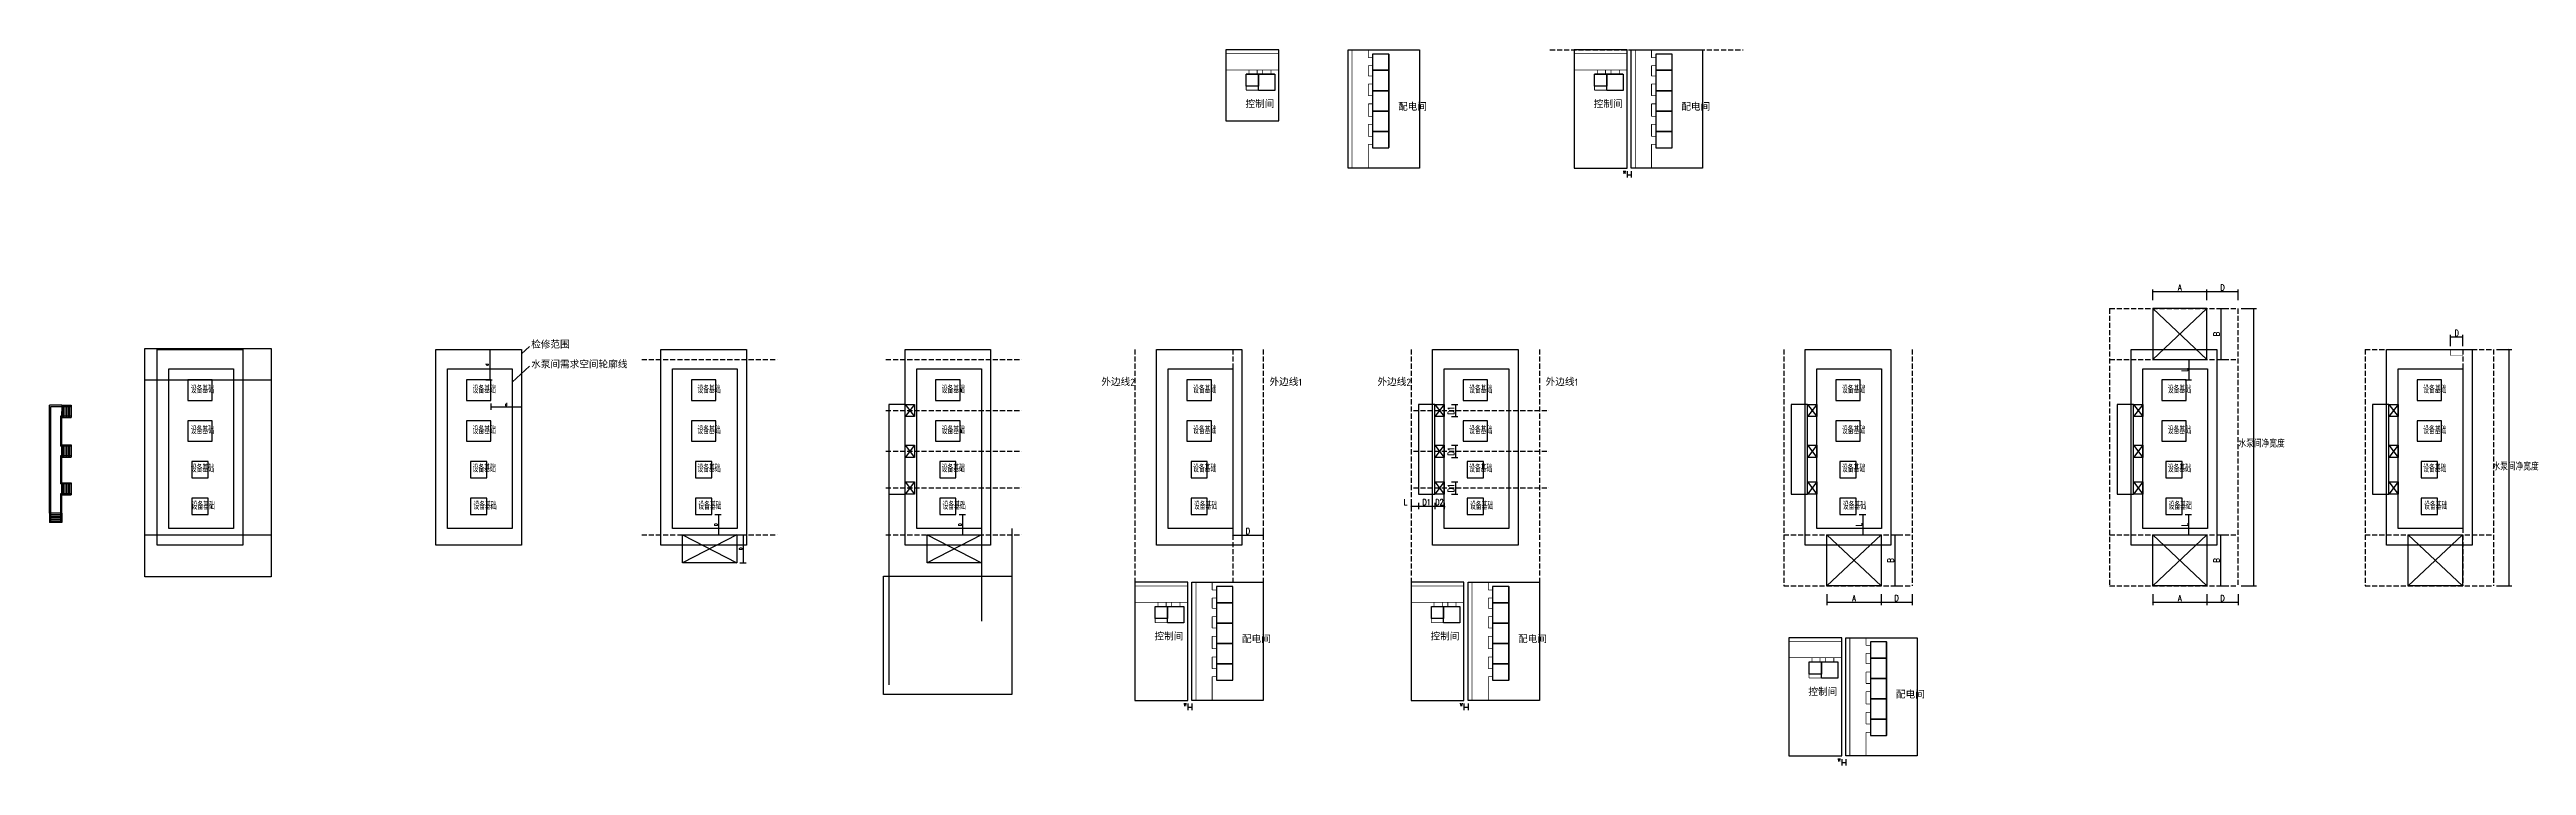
# Model space of a CAD drawing. Header units: millimetres. Extents: x 1742399 to 4898386, y 2481636 to 5226310.
# Drawn here: x 2388044 to 2509632, y 2654771 to 2689887 of the extents above; entities that cross this region are included whole.
import ezdxf

# ---------------------------------------------------------------- set-up
doc = ezdxf.new("R2010")
doc.units = ezdxf.units.MM
doc.header["$LTSCALE"] = 1000
doc.linetypes.add('DASH', pattern=[0.35, 0.25, -0.1])
for name, color, linetype in [('E-电缆沟', 2, 'Continuous'), ('E-箱柜', 3, 'Continuous'), ('PUB_DIM', 3, 'Continuous'), ('STAIR', 2, 'Continuous'), ('YHG_填充', 8, 'Continuous'), ('YHJ_剖面_梁板', 4, 'Continuous'), ('YHJ_立面_墙线中', 2, 'Continuous'), ('控制间轮廓', 7, 'Continuous'), ('电缆沟', 7, 'Continuous'), ('配电间轮廓', 7, 'Continuous'), ('附属构件', 6, 'Continuous')]:
    doc.layers.add(name, color=color, linetype=linetype)
doc.layers.add('管', color=1, linetype='Continuous', lineweight=30)
doc.styles.add('_TCH_DIM_T3', font='SIMPLEX', dxfattribs={"width": 0.705882, "bigfont": 'GBCBIG'})
doc.styles.add('tssdeng', font='tssdeng.shx', dxfattribs={"width": 0.7, "bigfont": 'hztxt.shx'})
doc.dimstyles.new('_TCH_ARCH&&50', dxfattribs={"dimtxt": 148.75, "dimasz": 50, "dimexe": 125, "dimexo": 150, "dimgap": 63.125, "dimtad": 1, "dimdec": 0, "dimzin": 0, "dimdsep": 46, "dimtxsty": '_TCH_DIM_T3', "dimblk": 'ARCHTICK', "dimcen": 0.09, "dimclrt": 7, "dimazin": 2, "dimtfac": 1, "dimtdec": 0, "dimtix": 1, "dimtmove": 2, "dimatfit": 3, "dimfxl": 75, "dimtolj": 1, "dimtzin": 0, "dimarcsym": 0})

msp = doc.modelspace()

# ---------------------------------------------------------------- texts
at = {"layer": '电缆沟', "ltscale": 1.5, "style": 'tssdeng'}
for s, p in [('控制间', (2446749.2, 2687023.2)), ('配电间', (2454243.3, 2686891.3)), ('控制间', (2463848, 2687023.2)), ('配电间', (2468143.8, 2686891.3)), ('检修范围', (2411685.6, 2675223.9)), ('水泵间需求空间轮廓线', (2411685.6, 2674254)), ('外边线2', (2439676.7, 2673390.8)), ('外边线1', (2447931.7, 2673390.8)), ('外边线2', (2453229.7, 2673390.8)), ('外边线1', (2461484.8, 2673390.8)), ('控制间', (2442282.1, 2660906.5)), ('配电间', (2446577.9, 2660774.7)), ('控制间', (2455835.1, 2660906.5)), ('配电间', (2460130.9, 2660774.7)), ('控制间', (2474383.9, 2658189.1)), ('配电间', (2478679.7, 2658057.2))]:
    msp.add_text(s, height=350, dxfattribs=at).set_placement(p)
for s, width, p in [('设备基础', 0.6, (2394980.2, 2673026.8)), ('设备基础', 0.6, (2408812.5, 2673026.8)), ('设备基础', 0.6, (2419851.4, 2673026.8)), ('设备基础', 0.6, (2431839.4, 2673026.8)), ('设备基础', 0.6, (2444178.4, 2673026.8)), ('设备基础', 0.6, (2457731.4, 2673026.8)), ('设备基础', 0.6, (2476032, 2673026.8)), ('设备基础', 0.6, (2492026.6, 2673026.8)), ('设备基础', 0.6, (2504564.6, 2673026.8)), ('设备基础', 0.6, (2394980.2, 2671029)), ('设备基础', 0.6, (2408812.5, 2671029)), ('设备基础', 0.6, (2419851.4, 2671029)), ('设备基础', 0.6, (2431839.4, 2671029)), ('设备基础', 0.6, (2444178.4, 2671029)), ('设备基础', 0.6, (2457731.4, 2671029)), ('设备基础', 0.6, (2476032, 2671029)), ('设备基础', 0.6, (2492026.6, 2671029)), ('设备基础', 0.6, (2504564.6, 2671029)), ('水泵间净宽度', 0.8, (2495495.1, 2670376)), ('设备基础', 0.6, (2394980.2, 2669152)), ('设备基础', 0.6, (2408812.5, 2669152)), ('设备基础', 0.6, (2419851.4, 2669152)), ('设备基础', 0.6, (2431839.4, 2669152)), ('设备基础', 0.6, (2444178.4, 2669152)), ('设备基础', 0.6, (2457731.4, 2669152)), ('设备基础', 0.6, (2476032, 2669152)), ('设备基础', 0.6, (2492026.6, 2669152)), ('设备基础', 0.6, (2504564.6, 2669152)), ('水泵间净宽度', 0.8, (2507962.6, 2669249.4)), ('设备基础', 0.6, (2395022.7, 2667323.2)), ('设备基础', 0.6, (2408855, 2667323.2)), ('设备基础', 0.6, (2419894, 2667323.2)), ('设备基础', 0.6, (2431881.9, 2667323.2)), ('设备基础', 0.6, (2444220.9, 2667323.2)), ('设备基础', 0.6, (2457773.9, 2667323.2)), ('设备基础', 0.6, (2476074.5, 2667323.2)), ('设备基础', 0.6, (2492069.2, 2667323.2)), ('设备基础', 0.6, (2504607.1, 2667323.2))]:
    msp.add_text(s, height=350, dxfattribs=dict(at, width=width)).set_placement(p)

# ---------------------------------------------------------------- blocks, each defined once
blk = doc.blocks.new('_ArchTick')
at = {"color": 0, "linetype": 'ByBlock', "const_width": 0.4}
blk.add_lwpolyline([(-0.5, -0.5), (0.5, 0.5)], dxfattribs=at)
blk = doc.blocks.new('*D867')
at = {"layer": 'Defpoints', "color": 0, "transparency": 16777216}
for p in [(2420551, 2667081), (2420891, 2667081), (2420551, 2666081)]:
    blk.add_point(p, dxfattribs=at)
at = {"layer": 'PUB_DIM', "color": 0, "lineweight": -2, "transparency": 16777216}
for p, q in [((2420701, 2667081), (2421016, 2667081)), ((2420891, 2666081), (2420891, 2667081)), ((2420701, 2666081), (2421016, 2666081))]:
    blk.add_line(p, q, dxfattribs=at)
at = {"layer": 'PUB_DIM', "color": 0, "lineweight": -2, "transparency": 16777216, "xscale": 50, "yscale": 50, "zscale": 50}
for p, rotation in [((2420891, 2667081), 90), ((2420891, 2666081), 270)]:
    blk.add_blockref('_ArchTick', p, dxfattribs=dict(at, rotation=rotation))
at = {"layer": 'PUB_DIM', "color": 7, "transparency": 16777216, "insert": (2420754, 2666581), "char_height": 148.8, "width": 60, "attachment_point": 5, "rotation": 90, "style": '_TCH_DIM_T3'}
blk.add_mtext('\\A1;D', dxfattribs=at)
blk = doc.blocks.new('*D868')
at = {"layer": 'Defpoints', "color": 0, "transparency": 16777216}
for p in [(2409312, 2675181), (2409312, 2673681), (2409652, 2673681)]:
    blk.add_point(p, dxfattribs=at)
at = {"layer": 'PUB_DIM', "color": 0, "lineweight": -2, "transparency": 16777216}
for p, q in [((2409462, 2675181), (2409777, 2675181)), ((2409652, 2675181), (2409652, 2673681)), ((2409462, 2673681), (2409777, 2673681))]:
    blk.add_line(p, q, dxfattribs=at)
at = {"layer": 'PUB_DIM', "color": 0, "lineweight": -2, "transparency": 16777216, "xscale": 50, "yscale": 50, "zscale": 50}
for p, rotation in [((2409652, 2675181), 90), ((2409652, 2673681), 270)]:
    blk.add_blockref('_ArchTick', p, dxfattribs=dict(at, rotation=rotation))
at = {"layer": 'PUB_DIM', "color": 7, "transparency": 16777216, "insert": (2409515, 2674431), "char_height": 148.8, "attachment_point": 5, "rotation": 90, "style": '_TCH_DIM_T3'}
blk.add_mtext('\\A1;d', dxfattribs=at)
blk = doc.blocks.new('*D869')
at = {"layer": 'Defpoints', "color": 0, "transparency": 16777216}
for p in [(2409712, 2672681), (2411212, 2672681), (2409712, 2672341)]:
    blk.add_point(p, dxfattribs=at)
at = {"layer": 'PUB_DIM', "color": 0, "lineweight": -2, "transparency": 16777216}
for p, q in [((2409712, 2672531), (2409712, 2672216)), ((2411212, 2672531), (2411212, 2672216)), ((2411212, 2672341), (2409712, 2672341))]:
    blk.add_line(p, q, dxfattribs=at)
at = {"layer": 'PUB_DIM', "color": 0, "lineweight": -2, "transparency": 16777216, "xscale": 50, "yscale": 50, "zscale": 50}
for p, rotation in [((2409712, 2672341), 180.000000000089), ((2411212, 2672341), 8.896883230136154e-11)]:
    blk.add_blockref('_ArchTick', p, dxfattribs=dict(at, rotation=rotation))
at = {"layer": 'PUB_DIM', "color": 7, "transparency": 16777216, "insert": (2410462, 2672478), "char_height": 148.8, "attachment_point": 5, "style": '_TCH_DIM_T3'}
blk.add_mtext('\\A1;d', dxfattribs=at)
blk = doc.blocks.new('*D870')
at = {"layer": 'Defpoints', "color": 0, "transparency": 16777216}
for p in [(2432539, 2667081), (2432879, 2667081), (2432539, 2666081)]:
    blk.add_point(p, dxfattribs=at)
at = {"layer": 'PUB_DIM', "color": 0, "lineweight": -2, "transparency": 16777216}
for p, q in [((2432689, 2667081), (2433004, 2667081)), ((2432879, 2666081), (2432879, 2667081)), ((2432689, 2666081), (2433004, 2666081))]:
    blk.add_line(p, q, dxfattribs=at)
at = {"layer": 'PUB_DIM', "color": 0, "lineweight": -2, "transparency": 16777216, "xscale": 50, "yscale": 50, "zscale": 50}
for p, rotation in [((2432879, 2667081), 90), ((2432879, 2666081), 270)]:
    blk.add_blockref('_ArchTick', p, dxfattribs=dict(at, rotation=rotation))
at = {"layer": 'PUB_DIM', "color": 7, "transparency": 16777216, "insert": (2432742, 2666581), "char_height": 148.8, "width": 60, "attachment_point": 5, "rotation": 90, "style": '_TCH_DIM_T3'}
blk.add_mtext('\\A1;D', dxfattribs=at)
blk = doc.blocks.new('*D871')
at = {"layer": 'Defpoints', "color": 0, "transparency": 16777216}
for p in [(2421774, 2666081), (2422114, 2666081), (2421774, 2664713)]:
    blk.add_point(p, dxfattribs=at)
at = {"layer": 'PUB_DIM', "color": 0, "lineweight": -2, "transparency": 16777216}
for p, q in [((2421924, 2666081), (2422239, 2666081)), ((2422114, 2664713), (2422114, 2666081)), ((2421924, 2664713), (2422239, 2664713))]:
    blk.add_line(p, q, dxfattribs=at)
at = {"layer": 'PUB_DIM', "color": 0, "lineweight": -2, "transparency": 16777216, "xscale": 50, "yscale": 50, "zscale": 50}
for p, rotation in [((2422114, 2666081), 90), ((2422114, 2664713), 270)]:
    blk.add_blockref('_ArchTick', p, dxfattribs=dict(at, rotation=rotation))
at = {"layer": 'PUB_DIM', "color": 7, "transparency": 16777216, "insert": (2421977, 2665397), "char_height": 148.8, "width": 60, "attachment_point": 5, "rotation": 90, "style": '_TCH_DIM_T3'}
blk.add_mtext('\\A1;D', dxfattribs=at)
blk = doc.blocks.new('*D872')
at = {"layer": 'Defpoints', "color": 0, "transparency": 16777216}
for p in [(2465489, 2684070), (2465489, 2683730), (2465689, 2684070)]:
    blk.add_point(p, dxfattribs=at)
at = {"layer": 'PUB_DIM', "color": 0, "lineweight": -2, "transparency": 16777216}
for p, q in [((2465489, 2683920), (2465489, 2683605)), ((2465689, 2683730), (2465489, 2683730)), ((2465689, 2683920), (2465689, 2683605))]:
    blk.add_line(p, q, dxfattribs=at)
at = {"layer": 'PUB_DIM', "color": 0, "lineweight": -2, "transparency": 16777216, "xscale": 50, "yscale": 50, "zscale": 50}
for p, rotation in [((2465489, 2683730), 180.000000000667), ((2465689, 2683730), 6.669864660580059e-10)]:
    blk.add_blockref('_ArchTick', p, dxfattribs=dict(at, rotation=rotation))
at = {"layer": 'PUB_DIM', "color": 7, "transparency": 16777216, "insert": (2465356, 2683867), "char_height": 148.8, "attachment_point": 5, "style": '_TCH_DIM_T3'}
blk.add_mtext('\\A1;W', dxfattribs=at)
blk = doc.blocks.new('*D873')
at = {"layer": 'Defpoints', "color": 0, "transparency": 16777216}
for p in [(2446123, 2666393), (2446123, 2666053), (2447623, 2666393)]:
    blk.add_point(p, dxfattribs=at)
at = {"layer": 'PUB_DIM', "color": 0, "lineweight": -2, "transparency": 16777216}
for p, q in [((2446123, 2666243), (2446123, 2665928)), ((2447623, 2666053), (2446123, 2666053)), ((2447623, 2666243), (2447623, 2665928))]:
    blk.add_line(p, q, dxfattribs=at)
at = {"layer": 'PUB_DIM', "color": 0, "lineweight": -2, "transparency": 16777216, "xscale": 50, "yscale": 50, "zscale": 50}
for p, rotation in [((2446123, 2666053), 180.000000000089), ((2447623, 2666053), 8.896883230136154e-11)]:
    blk.add_blockref('_ArchTick', p, dxfattribs=dict(at, rotation=rotation))
at = {"layer": 'PUB_DIM', "color": 7, "transparency": 16777216, "insert": (2446873, 2666266), "char_height": 300, "attachment_point": 5, "style": '_TCH_DIM_T3'}
blk.add_mtext('\\A1;D', dxfattribs=at)
blk = doc.blocks.new('*D874')
at = {"layer": 'Defpoints', "color": 0, "transparency": 16777216}
for p in [(2455243, 2667810), (2456043, 2667810), (2455243, 2667470)]:
    blk.add_point(p, dxfattribs=at)
at = {"layer": 'PUB_DIM', "color": 0, "lineweight": -2, "transparency": 16777216}
for p, q in [((2455243, 2667660), (2455243, 2667345)), ((2456043, 2667660), (2456043, 2667345)), ((2456043, 2667470), (2455243, 2667470))]:
    blk.add_line(p, q, dxfattribs=at)
at = {"layer": 'PUB_DIM', "color": 0, "lineweight": -2, "transparency": 16777216, "xscale": 50, "yscale": 50, "zscale": 50}
for p, rotation in [((2455243, 2667470), 180.0000000001667), ((2456043, 2667470), 1.667466165145015e-10)]:
    blk.add_blockref('_ArchTick', p, dxfattribs=dict(at, rotation=rotation))
at = {"layer": 'PUB_DIM', "color": 7, "transparency": 16777216, "insert": (2455643, 2667683), "char_height": 300, "attachment_point": 5, "style": '_TCH_DIM_T3'}
blk.add_mtext('\\A1;D1', dxfattribs=at)
blk = doc.blocks.new('*D875')
at = {"layer": 'Defpoints', "color": 0, "transparency": 16777216}
for p in [(2456043, 2667810), (2456503, 2667810), (2456043, 2667470)]:
    blk.add_point(p, dxfattribs=at)
at = {"layer": 'PUB_DIM', "color": 0, "lineweight": -2, "transparency": 16777216}
for p, q in [((2456043, 2667660), (2456043, 2667345)), ((2456503, 2667660), (2456503, 2667345)), ((2456043, 2667470), (2455993, 2667470)), ((2456503, 2667470), (2456043, 2667470)), ((2456503, 2667470), (2456553, 2667470))]:
    blk.add_line(p, q, dxfattribs=at)
at = {"layer": 'PUB_DIM', "color": 0, "lineweight": -2, "transparency": 16777216, "xscale": 50, "yscale": 50, "zscale": 50}
for p, rotation in [((2456043, 2667470), 2.899648091996659e-10), ((2456503, 2667470), 180.00000000029)]:
    blk.add_blockref('_ArchTick', p, dxfattribs=dict(at, rotation=rotation))
at = {"layer": 'PUB_DIM', "color": 7, "transparency": 16777216, "insert": (2456273, 2667683), "char_height": 300, "width": 141.18, "attachment_point": 5, "style": '_TCH_DIM_T3'}
blk.add_mtext('\\A1;D2', dxfattribs=at)
blk = doc.blocks.new('*D876')
at = {"layer": 'Defpoints', "color": 0, "transparency": 16777216}
for p in [(2456713, 2668681), (2456713, 2668081), (2457053, 2668081)]:
    blk.add_point(p, dxfattribs=at)
at = {"layer": 'PUB_DIM', "color": 0, "lineweight": -2, "transparency": 16777216}
for p, q in [((2456863, 2668681), (2457178, 2668681)), ((2456863, 2668081), (2457178, 2668081)), ((2457053, 2668681), (2457053, 2668081))]:
    blk.add_line(p, q, dxfattribs=at)
at = {"layer": 'PUB_DIM', "color": 0, "lineweight": -2, "transparency": 16777216, "xscale": 50, "yscale": 50, "zscale": 50}
for p, rotation in [((2457053, 2668681), 90), ((2457053, 2668081), 270)]:
    blk.add_blockref('_ArchTick', p, dxfattribs=dict(at, rotation=rotation))
at = {"layer": 'PUB_DIM', "color": 7, "transparency": 16777216, "insert": (2456840, 2668381), "char_height": 300, "attachment_point": 5, "rotation": 90, "style": '_TCH_DIM_T3'}
blk.add_mtext('\\A1;D1', dxfattribs=at)
blk = doc.blocks.new('*D877')
at = {"layer": 'Defpoints', "color": 0, "transparency": 16777216}
for p in [(2456713, 2670481), (2456713, 2669881), (2457053, 2669881)]:
    blk.add_point(p, dxfattribs=at)
at = {"layer": 'PUB_DIM', "color": 0, "lineweight": -2, "transparency": 16777216}
for p, q in [((2456863, 2670481), (2457178, 2670481)), ((2457053, 2670481), (2457053, 2669881)), ((2456863, 2669881), (2457178, 2669881))]:
    blk.add_line(p, q, dxfattribs=at)
at = {"layer": 'PUB_DIM', "color": 0, "lineweight": -2, "transparency": 16777216, "xscale": 50, "yscale": 50, "zscale": 50}
for p, rotation in [((2457053, 2670481), 90), ((2457053, 2669881), 270)]:
    blk.add_blockref('_ArchTick', p, dxfattribs=dict(at, rotation=rotation))
at = {"layer": 'PUB_DIM', "color": 7, "transparency": 16777216, "insert": (2456840, 2670181), "char_height": 300, "attachment_point": 5, "rotation": 90, "style": '_TCH_DIM_T3'}
blk.add_mtext('\\A1;D1', dxfattribs=at)
blk = doc.blocks.new('*D878')
at = {"layer": 'Defpoints', "color": 0, "transparency": 16777216}
for p in [(2456713, 2672481), (2456713, 2671881), (2457053, 2671881)]:
    blk.add_point(p, dxfattribs=at)
at = {"layer": 'PUB_DIM', "color": 0, "lineweight": -2, "transparency": 16777216}
for p, q in [((2456863, 2672481), (2457178, 2672481)), ((2456863, 2671881), (2457178, 2671881)), ((2457053, 2672481), (2457053, 2671881))]:
    blk.add_line(p, q, dxfattribs=at)
at = {"layer": 'PUB_DIM', "color": 0, "lineweight": -2, "transparency": 16777216, "xscale": 50, "yscale": 50, "zscale": 50}
for p, rotation in [((2457053, 2672481), 90), ((2457053, 2671881), 270)]:
    blk.add_blockref('_ArchTick', p, dxfattribs=dict(at, rotation=rotation))
at = {"layer": 'PUB_DIM', "color": 7, "transparency": 16777216, "insert": (2456840, 2672181), "char_height": 300, "attachment_point": 5, "rotation": 90, "style": '_TCH_DIM_T3'}
blk.add_mtext('\\A1;D1', dxfattribs=at)
blk = doc.blocks.new('*D879')
at = {"layer": 'Defpoints', "color": 0, "transparency": 16777216}
for p in [(2454876, 2667810), (2455243, 2667810), (2454876, 2667470)]:
    blk.add_point(p, dxfattribs=at)
at = {"layer": 'PUB_DIM', "color": 0, "lineweight": -2, "transparency": 16777216}
for p, q in [((2454876, 2667660), (2454876, 2667345)), ((2455243, 2667660), (2455243, 2667345)), ((2455243, 2667470), (2454876, 2667470))]:
    blk.add_line(p, q, dxfattribs=at)
at = {"layer": 'PUB_DIM', "color": 0, "lineweight": -2, "transparency": 16777216, "xscale": 50, "yscale": 50, "zscale": 50}
for p, rotation in [((2454876, 2667470), 180.0000000003643), ((2455243, 2667470), 3.643485513293853e-10)]:
    blk.add_blockref('_ArchTick', p, dxfattribs=dict(at, rotation=rotation))
at = {"layer": 'PUB_DIM', "color": 7, "transparency": 16777216, "insert": (2454609, 2667683), "char_height": 300, "attachment_point": 5, "style": '_TCH_DIM_T3'}
blk.add_mtext('\\A1;L', dxfattribs=at)
blk = doc.blocks.new('*D881')
at = {"layer": 'Defpoints', "color": 0, "transparency": 16777216}
for p in [(2476732, 2667081), (2477072, 2667081), (2476732, 2666081)]:
    blk.add_point(p, dxfattribs=at)
at = {"layer": 'PUB_DIM', "color": 0, "lineweight": -2, "transparency": 16777216}
for p, q in [((2476882, 2667081), (2477197, 2667081)), ((2477072, 2666081), (2477072, 2667081)), ((2476882, 2666081), (2477197, 2666081))]:
    blk.add_line(p, q, dxfattribs=at)
at = {"layer": 'PUB_DIM', "color": 0, "lineweight": -2, "transparency": 16777216, "xscale": 50, "yscale": 50, "zscale": 50}
for p, rotation in [((2477072, 2667081), 90), ((2477072, 2666081), 270)]:
    blk.add_blockref('_ArchTick', p, dxfattribs=dict(at, rotation=rotation))
at = {"layer": 'PUB_DIM', "color": 7, "transparency": 16777216, "insert": (2476858, 2666581), "char_height": 300, "width": 60, "attachment_point": 5, "rotation": 90, "style": '_TCH_DIM_T3'}
blk.add_mtext('\\A1;L', dxfattribs=at)
blk = doc.blocks.new('*D880')
at = {"layer": 'Defpoints', "color": 0, "transparency": 16777216}
for p in [(2478296, 2666081), (2478636, 2666081), (2478296, 2663581)]:
    blk.add_point(p, dxfattribs=at)
at = {"layer": 'PUB_DIM', "color": 0, "lineweight": -2, "transparency": 16777216}
for p, q in [((2478446, 2666081), (2478761, 2666081)), ((2478636, 2663581), (2478636, 2666081)), ((2478446, 2663581), (2478761, 2663581))]:
    blk.add_line(p, q, dxfattribs=at)
at = {"layer": 'PUB_DIM', "color": 0, "lineweight": -2, "transparency": 16777216, "xscale": 50, "yscale": 50, "zscale": 50}
for p, rotation in [((2478636, 2666081), 90), ((2478636, 2663581), 270)]:
    blk.add_blockref('_ArchTick', p, dxfattribs=dict(at, rotation=rotation))
at = {"layer": 'PUB_DIM', "color": 7, "transparency": 16777216, "insert": (2478423, 2664831), "char_height": 300, "width": 60, "attachment_point": 5, "rotation": 90, "style": '_TCH_DIM_T3'}
blk.add_mtext('\\A1;B ', dxfattribs=at)
blk = doc.blocks.new('*D882')
at = {"layer": 'Defpoints', "color": 0, "transparency": 16777216}
for p in [(2477955, 2663314), (2479477, 2663314), (2477955, 2662764)]:
    blk.add_point(p, dxfattribs=at)
at = {"layer": 'PUB_DIM', "color": 0, "lineweight": -2, "transparency": 16777216}
for p, q in [((2477955, 2663164), (2477955, 2662639)), ((2479477, 2663164), (2479477, 2662639)), ((2479477, 2662764), (2477955, 2662764))]:
    blk.add_line(p, q, dxfattribs=at)
at = {"layer": 'PUB_DIM', "color": 0, "lineweight": -2, "transparency": 16777216, "xscale": 50, "yscale": 50, "zscale": 50}
for p, rotation in [((2477955, 2662764), 180.0000000000526), ((2479477, 2662764), 5.259792601464142e-11)]:
    blk.add_blockref('_ArchTick', p, dxfattribs=dict(at, rotation=rotation))
at = {"layer": 'PUB_DIM', "color": 7, "transparency": 16777216, "insert": (2478716, 2662977), "char_height": 300, "width": 262.18, "attachment_point": 5, "style": '_TCH_DIM_T3'}
blk.add_mtext('\\A1;D', dxfattribs=at)
blk = doc.blocks.new('*D883')
at = {"layer": 'Defpoints', "color": 0, "transparency": 16777216}
for p in [(2475291, 2663314), (2477955, 2663314), (2475291, 2662764)]:
    blk.add_point(p, dxfattribs=at)
at = {"layer": 'PUB_DIM', "color": 0, "lineweight": -2, "transparency": 16777216}
for p, q in [((2475291, 2663164), (2475291, 2662639)), ((2477955, 2663164), (2477955, 2662639)), ((2477955, 2662764), (2475291, 2662764))]:
    blk.add_line(p, q, dxfattribs=at)
at = {"layer": 'PUB_DIM', "color": 0, "lineweight": -2, "transparency": 16777216, "xscale": 50, "yscale": 50, "zscale": 50}
for p, rotation in [((2475291, 2662764), 180.0000000000201), ((2477955, 2662764), 2.006395050102583e-11)]:
    blk.add_blockref('_ArchTick', p, dxfattribs=dict(at, rotation=rotation))
at = {"layer": 'PUB_DIM', "color": 7, "transparency": 16777216, "insert": (2476623, 2662977), "char_height": 300, "width": 262.18, "attachment_point": 5, "style": '_TCH_DIM_T3'}
blk.add_mtext('\\A1;A', dxfattribs=at)
blk = doc.blocks.new('*D886')
at = {"layer": 'Defpoints', "color": 0, "transparency": 16777216}
for p in [(2492726, 2667081), (2493066, 2667081), (2492726, 2666081)]:
    blk.add_point(p, dxfattribs=at)
at = {"layer": 'PUB_DIM', "color": 0, "lineweight": -2, "transparency": 16777216}
for p, q in [((2492876, 2667081), (2493191, 2667081)), ((2493066, 2666081), (2493066, 2667081)), ((2492876, 2666081), (2493191, 2666081))]:
    blk.add_line(p, q, dxfattribs=at)
at = {"layer": 'PUB_DIM', "color": 0, "lineweight": -2, "transparency": 16777216, "xscale": 50, "yscale": 50, "zscale": 50}
for p, rotation in [((2493066, 2667081), 90), ((2493066, 2666081), 270)]:
    blk.add_blockref('_ArchTick', p, dxfattribs=dict(at, rotation=rotation))
at = {"layer": 'PUB_DIM', "color": 7, "transparency": 16777216, "insert": (2492853, 2666581), "char_height": 300, "width": 60, "attachment_point": 5, "rotation": 90, "style": '_TCH_DIM_T3'}
blk.add_mtext('\\A1;L', dxfattribs=at)
blk = doc.blocks.new('*D887')
at = {"layer": 'Defpoints', "color": 0, "transparency": 16777216}
for p in [(2494291, 2666081), (2494631, 2666081), (2494291, 2663581)]:
    blk.add_point(p, dxfattribs=at)
at = {"layer": 'PUB_DIM', "color": 0, "lineweight": -2, "transparency": 16777216}
for p, q in [((2494441, 2666081), (2494756, 2666081)), ((2494631, 2663581), (2494631, 2666081)), ((2494441, 2663581), (2494756, 2663581))]:
    blk.add_line(p, q, dxfattribs=at)
at = {"layer": 'PUB_DIM', "color": 0, "lineweight": -2, "transparency": 16777216, "xscale": 50, "yscale": 50, "zscale": 50}
for p, rotation in [((2494631, 2666081), 90), ((2494631, 2663581), 270)]:
    blk.add_blockref('_ArchTick', p, dxfattribs=dict(at, rotation=rotation))
at = {"layer": 'PUB_DIM', "color": 7, "transparency": 16777216, "insert": (2494418, 2664831), "char_height": 300, "width": 60, "attachment_point": 5, "rotation": 90, "style": '_TCH_DIM_T3'}
blk.add_mtext('\\A1;B ', dxfattribs=at)
blk = doc.blocks.new('*D884')
at = {"layer": 'Defpoints', "color": 0, "transparency": 16777216}
for p in [(2493949, 2663314), (2495472, 2663314), (2493949, 2662764)]:
    blk.add_point(p, dxfattribs=at)
at = {"layer": 'PUB_DIM', "color": 0, "lineweight": -2, "transparency": 16777216}
for p, q in [((2493949, 2663164), (2493949, 2662639)), ((2495472, 2663164), (2495472, 2662639)), ((2495472, 2662764), (2493949, 2662764))]:
    blk.add_line(p, q, dxfattribs=at)
at = {"layer": 'PUB_DIM', "color": 0, "lineweight": -2, "transparency": 16777216, "xscale": 50, "yscale": 50, "zscale": 50}
for p, rotation in [((2493949, 2662764), 180.0000000000526), ((2495472, 2662764), 5.259792601464142e-11)]:
    blk.add_blockref('_ArchTick', p, dxfattribs=dict(at, rotation=rotation))
at = {"layer": 'PUB_DIM', "color": 7, "transparency": 16777216, "insert": (2494710, 2662977), "char_height": 300, "width": 262.18, "attachment_point": 5, "style": '_TCH_DIM_T3'}
blk.add_mtext('\\A1;D', dxfattribs=at)
blk = doc.blocks.new('*D885')
at = {"layer": 'Defpoints', "color": 0, "transparency": 16777216}
for p in [(2491286, 2663314), (2493949, 2663314), (2491286, 2662764)]:
    blk.add_point(p, dxfattribs=at)
at = {"layer": 'PUB_DIM', "color": 0, "lineweight": -2, "transparency": 16777216}
for p, q in [((2491286, 2663164), (2491286, 2662639)), ((2493949, 2663164), (2493949, 2662639)), ((2493949, 2662764), (2491286, 2662764))]:
    blk.add_line(p, q, dxfattribs=at)
at = {"layer": 'PUB_DIM', "color": 0, "lineweight": -2, "transparency": 16777216, "xscale": 50, "yscale": 50, "zscale": 50}
for p, rotation in [((2491286, 2662764), 180.0000000000201), ((2493949, 2662764), 2.006395050102583e-11)]:
    blk.add_blockref('_ArchTick', p, dxfattribs=dict(at, rotation=rotation))
at = {"layer": 'PUB_DIM', "color": 7, "transparency": 16777216, "insert": (2492617, 2662977), "char_height": 300, "width": 262.18, "attachment_point": 5, "style": '_TCH_DIM_T3'}
blk.add_mtext('\\A1;A', dxfattribs=at)
blk = doc.blocks.new('*D888')
at = {"layer": 'Defpoints', "color": 0, "transparency": 16777216}
for p in [(2492726, 2674681), (2492726, 2673681), (2493066, 2673681)]:
    blk.add_point(p, dxfattribs=at)
at = {"layer": 'PUB_DIM', "color": 0, "lineweight": -2, "transparency": 16777216}
for p, q in [((2492876, 2674681), (2493191, 2674681)), ((2493066, 2674681), (2493066, 2673681)), ((2492876, 2673681), (2493191, 2673681))]:
    blk.add_line(p, q, dxfattribs=at)
at = {"layer": 'PUB_DIM', "color": 0, "lineweight": -2, "transparency": 16777216, "xscale": 50, "yscale": 50, "zscale": 50}
for p, rotation in [((2493066, 2674681), 90), ((2493066, 2673681), 270)]:
    blk.add_blockref('_ArchTick', p, dxfattribs=dict(at, rotation=rotation))
at = {"layer": 'PUB_DIM', "color": 7, "transparency": 16777216, "insert": (2492853, 2674181), "char_height": 300, "width": 60, "attachment_point": 5, "rotation": 90, "style": '_TCH_DIM_T3'}
blk.add_mtext('\\A1;L', dxfattribs=at)
blk = doc.blocks.new('*D889')
at = {"layer": 'Defpoints', "color": 0, "transparency": 16777216}
for p in [(2494291, 2677181), (2494291, 2674681), (2494631, 2674681)]:
    blk.add_point(p, dxfattribs=at)
at = {"layer": 'PUB_DIM', "color": 0, "lineweight": -2, "transparency": 16777216}
for p, q in [((2494441, 2677181), (2494756, 2677181)), ((2494631, 2677181), (2494631, 2674681)), ((2494441, 2674681), (2494756, 2674681))]:
    blk.add_line(p, q, dxfattribs=at)
at = {"layer": 'PUB_DIM', "color": 0, "lineweight": -2, "transparency": 16777216, "xscale": 50, "yscale": 50, "zscale": 50}
for p, rotation in [((2494631, 2677181), 90), ((2494631, 2674681), 270)]:
    blk.add_blockref('_ArchTick', p, dxfattribs=dict(at, rotation=rotation))
at = {"layer": 'PUB_DIM', "color": 7, "transparency": 16777216, "insert": (2494418, 2675931), "char_height": 300, "width": 60, "attachment_point": 5, "rotation": 90, "style": '_TCH_DIM_T3'}
blk.add_mtext('\\A1;B ', dxfattribs=at)
blk = doc.blocks.new('*D890')
at = {"layer": 'Defpoints', "color": 0, "transparency": 16777216}
for p in [(2493949, 2677997), (2493949, 2677447), (2495472, 2677447)]:
    blk.add_point(p, dxfattribs=at)
at = {"layer": 'PUB_DIM', "color": 0, "lineweight": -2, "transparency": 16777216}
for p, q in [((2493949, 2677597), (2493949, 2678122)), ((2495472, 2677997), (2493949, 2677997)), ((2495472, 2677597), (2495472, 2678122))]:
    blk.add_line(p, q, dxfattribs=at)
at = {"layer": 'PUB_DIM', "color": 0, "lineweight": -2, "transparency": 16777216, "xscale": 50, "yscale": 50, "zscale": 50}
for p, rotation in [((2493949, 2677997), 179.9999999999474), ((2495472, 2677997), 359.9999999999475)]:
    blk.add_blockref('_ArchTick', p, dxfattribs=dict(at, rotation=rotation))
at = {"layer": 'PUB_DIM', "color": 7, "transparency": 16777216, "insert": (2494710, 2678211), "char_height": 300, "width": 262.18, "attachment_point": 5, "style": '_TCH_DIM_T3'}
blk.add_mtext('\\A1;D', dxfattribs=at)
blk = doc.blocks.new('*D891')
at = {"layer": 'Defpoints', "color": 0, "transparency": 16777216}
for p in [(2491286, 2677997), (2491286, 2677447), (2493949, 2677447)]:
    blk.add_point(p, dxfattribs=at)
at = {"layer": 'PUB_DIM', "color": 0, "lineweight": -2, "transparency": 16777216}
for p, q in [((2491286, 2677597), (2491286, 2678122)), ((2493949, 2677997), (2491286, 2677997)), ((2493949, 2677597), (2493949, 2678122))]:
    blk.add_line(p, q, dxfattribs=at)
at = {"layer": 'PUB_DIM', "color": 0, "lineweight": -2, "transparency": 16777216, "xscale": 50, "yscale": 50, "zscale": 50}
for p, rotation in [((2491286, 2677997), 179.99999999998), ((2493949, 2677997), 359.9999999999799)]:
    blk.add_blockref('_ArchTick', p, dxfattribs=dict(at, rotation=rotation))
at = {"layer": 'PUB_DIM', "color": 7, "transparency": 16777216, "insert": (2492617, 2678211), "char_height": 300, "width": 262.18, "attachment_point": 5, "style": '_TCH_DIM_T3'}
blk.add_mtext('\\A1;A', dxfattribs=at)
blk = doc.blocks.new('*D892')
at = {"layer": 'Defpoints', "color": 0, "transparency": 16777216}
for p in [(2505910, 2675772), (2505910, 2675181), (2506510, 2675181)]:
    blk.add_point(p, dxfattribs=at)
at = {"layer": 'PUB_DIM', "color": 0, "lineweight": -2, "transparency": 16777216}
for p, q in [((2505910, 2675331), (2505910, 2675897)), ((2506510, 2675772), (2505910, 2675772)), ((2506510, 2675331), (2506510, 2675897))]:
    blk.add_line(p, q, dxfattribs=at)
at = {"layer": 'PUB_DIM', "color": 0, "lineweight": -2, "transparency": 16777216, "xscale": 50, "yscale": 50, "zscale": 50, "rotation": 180}
blk.add_blockref('_ArchTick', (2505910, 2675772), dxfattribs=at)
at = {"layer": 'PUB_DIM', "color": 0, "lineweight": -2, "transparency": 16777216, "xscale": 50, "yscale": 50, "zscale": 50}
blk.add_blockref('_ArchTick', (2506510, 2675772), dxfattribs=at)
at = {"layer": 'PUB_DIM', "color": 7, "transparency": 16777216, "insert": (2506210, 2675985), "char_height": 300, "width": 262.18, "attachment_point": 5, "style": '_TCH_DIM_T3'}
blk.add_mtext('\\A1;D', dxfattribs=at)
blk = doc.blocks.new('*D893')
at = {"layer": 'Defpoints', "color": 0, "transparency": 16777216}
for p in [(2495472, 2677181), (2496251, 2677181), (2495472, 2663581)]:
    blk.add_point(p, dxfattribs=at)
at = {"layer": 'PUB_DIM', "color": 0, "lineweight": -2, "transparency": 16777216}
for p, q in [((2495622, 2677181), (2496376, 2677181)), ((2496251, 2663581), (2496251, 2677181)), ((2495622, 2663581), (2496376, 2663581))]:
    blk.add_line(p, q, dxfattribs=at)
at = {"layer": 'PUB_DIM', "color": 0, "lineweight": -2, "transparency": 16777216, "xscale": 50, "yscale": 50, "zscale": 50}
for p, rotation in [((2496251, 2677181), 90), ((2496251, 2663581), 270)]:
    blk.add_blockref('_ArchTick', p, dxfattribs=dict(at, rotation=rotation))
blk = doc.blocks.new('*D894')
at = {"layer": 'Defpoints', "color": 0, "transparency": 16777216}
for p in [(2508010, 2675181), (2508788, 2675181), (2508010, 2663581)]:
    blk.add_point(p, dxfattribs=at)
at = {"layer": 'PUB_DIM', "color": 0, "lineweight": -2, "transparency": 16777216}
for p, q in [((2508160, 2675181), (2508913, 2675181)), ((2508788, 2663581), (2508788, 2675181)), ((2508160, 2663581), (2508913, 2663581))]:
    blk.add_line(p, q, dxfattribs=at)
at = {"layer": 'PUB_DIM', "color": 0, "lineweight": -2, "transparency": 16777216, "xscale": 50, "yscale": 50, "zscale": 50}
for p, rotation in [((2508788, 2675181), 90), ((2508788, 2663581), 270)]:
    blk.add_blockref('_ArchTick', p, dxfattribs=dict(at, rotation=rotation))
blk = doc.blocks.new('*D920')
at = {"layer": 'Defpoints', "color": 0, "transparency": 16777216}
for p in [(2443923, 2657953), (2444123, 2657953), (2443923, 2657613)]:
    blk.add_point(p, dxfattribs=at)
at = {"layer": 'PUB_DIM', "color": 0, "lineweight": -2, "transparency": 16777216}
for p, q in [((2443923, 2657803), (2443923, 2657488)), ((2444123, 2657613), (2443923, 2657613)), ((2444123, 2657803), (2444123, 2657488))]:
    blk.add_line(p, q, dxfattribs=at)
at = {"layer": 'PUB_DIM', "color": 0, "lineweight": -2, "transparency": 16777216, "xscale": 50, "yscale": 50, "zscale": 50}
for p, rotation in [((2443923, 2657613), 180.000000000667), ((2444123, 2657613), 6.669864660580059e-10)]:
    blk.add_blockref('_ArchTick', p, dxfattribs=dict(at, rotation=rotation))
at = {"layer": 'PUB_DIM', "color": 7, "transparency": 16777216, "insert": (2443790, 2657751), "char_height": 148.8, "attachment_point": 5, "style": '_TCH_DIM_T3'}
blk.add_mtext('\\A1;W', dxfattribs=at)
blk = doc.blocks.new('*D921')
at = {"layer": 'Defpoints', "color": 0, "transparency": 16777216}
for p in [(2457476, 2657953), (2457676, 2657953), (2457476, 2657613)]:
    blk.add_point(p, dxfattribs=at)
at = {"layer": 'PUB_DIM', "color": 0, "lineweight": -2, "transparency": 16777216}
for p, q in [((2457476, 2657803), (2457476, 2657488)), ((2457676, 2657613), (2457476, 2657613)), ((2457676, 2657803), (2457676, 2657488))]:
    blk.add_line(p, q, dxfattribs=at)
at = {"layer": 'PUB_DIM', "color": 0, "lineweight": -2, "transparency": 16777216, "xscale": 50, "yscale": 50, "zscale": 50}
for p, rotation in [((2457476, 2657613), 180.000000000667), ((2457676, 2657613), 6.669864660580059e-10)]:
    blk.add_blockref('_ArchTick', p, dxfattribs=dict(at, rotation=rotation))
at = {"layer": 'PUB_DIM', "color": 7, "transparency": 16777216, "insert": (2457343, 2657751), "char_height": 148.8, "attachment_point": 5, "style": '_TCH_DIM_T3'}
blk.add_mtext('\\A1;W', dxfattribs=at)
blk = doc.blocks.new('*D922')
at = {"layer": 'Defpoints', "color": 0, "transparency": 16777216}
for p in [(2476025, 2655236), (2476025, 2654896), (2476225, 2655236)]:
    blk.add_point(p, dxfattribs=at)
at = {"layer": 'PUB_DIM', "color": 0, "lineweight": -2, "transparency": 16777216}
for p, q in [((2476025, 2655086), (2476025, 2654771)), ((2476225, 2654896), (2476025, 2654896)), ((2476225, 2655086), (2476225, 2654771))]:
    blk.add_line(p, q, dxfattribs=at)
at = {"layer": 'PUB_DIM', "color": 0, "lineweight": -2, "transparency": 16777216, "xscale": 50, "yscale": 50, "zscale": 50}
for p, rotation in [((2476025, 2654896), 180.000000000667), ((2476225, 2654896), 6.669864660580059e-10)]:
    blk.add_blockref('_ArchTick', p, dxfattribs=dict(at, rotation=rotation))
at = {"layer": 'PUB_DIM', "color": 7, "transparency": 16777216, "insert": (2475892, 2655033), "char_height": 148.8, "attachment_point": 5, "style": '_TCH_DIM_T3'}
blk.add_mtext('\\A1;W', dxfattribs=at)

# ---------------------------------------------------------------- dimensions: what is measured, and where the dimension line sits
at = {"layer": 'PUB_DIM'}
for base, p1, p2, picture, middle in [((2465489.3, 2683729.9), (2465689.3, 2684069.9), (2465489.3, 2684069.9), '*D872', (2465356.1, 2683867.4)), ((2443923.4, 2657613.2), (2444123.4, 2657953.2), (2443923.4, 2657953.2), '*D920', (2443790.2, 2657750.7)), ((2457476.5, 2657613.2), (2457676.5, 2657953.2), (2457476.5, 2657953.2), '*D921', (2457343.2, 2657750.7)), ((2476025.3, 2654895.7), (2476225.3, 2655235.7), (2476025.3, 2655235.7), '*D922', (2475892, 2655033.2))]:
    dim = msp.add_linear_dim(base=base, p1=p1, p2=p2, angle=180, text='W', dimstyle='_TCH_ARCH&&50', dxfattribs=at)
    dim.commit()
    dim.dimension.update_dxf_attribs({"geometry": picture, "text_midpoint": middle, "dimtype": 161})
for p1, p2, distance, text, picture, middle in [((2493949.2, 2677447.1), (2491285.7, 2677447.1), -550.3, 'A', '*D891', (2492617.5, 2678210.6)), ((2495471.7, 2677447.1), (2493949.2, 2677447.1), -550.3, 'D', '*D890', (2494710.5, 2678210.6)), ((2494290.9, 2677180.5), (2494290.9, 2674680.5), 340, 'B ', '*D889', (2494417.8, 2675930.5)), ((2495471.7, 2663580.5), (2495471.7, 2677180.5), -778.8, ' ', '*D893', (2496250.5, 2670380.5)), ((2506509.7, 2675180.5), (2505909.7, 2675180.5), -591.6, 'D', '*D892', (2506209.7, 2675985.3)), ((2508009.7, 2663580.5), (2508009.7, 2675180.5), -778.8, ' ', '*D894', (2508788.5, 2669380.5)), ((2492726.3, 2674680.5), (2492726.3, 2673680.5), 340, 'L', '*D888', (2492853.1, 2674180.5)), ((2456713.2, 2672480.5), (2456713.2, 2671880.5), 340, 'D1', '*D878', (2456840.1, 2672180.5)), ((2456713.2, 2670480.5), (2456713.2, 2669880.5), 340, 'D1', '*D877', (2456840.1, 2670180.5)), ((2456042.6, 2667810), (2455242.6, 2667810), 340, 'D1', '*D874', (2455642.6, 2667683.1)), ((2456502.6, 2667810), (2456042.6, 2667810), 340, 'D2', '*D875', (2456272.6, 2667683.1)), ((2456713.2, 2668680.5), (2456713.2, 2668080.5), 340, 'D1', '*D876', (2456840.1, 2668380.5)), ((2447623.4, 2666392.7), (2446123.4, 2666392.7), 340, 'D', '*D873', (2446873.4, 2666265.8)), ((2476731.6, 2666080.5), (2476731.6, 2667080.5), -340, 'L', '*D881', (2476858.5, 2666580.5)), ((2492726.3, 2666080.5), (2492726.3, 2667080.5), -340, 'L', '*D886', (2492853.1, 2666580.5)), ((2478296.2, 2663580.5), (2478296.2, 2666080.5), -340, 'B ', '*D880', (2478423.1, 2664830.5)), ((2494290.9, 2663580.5), (2494290.9, 2666080.5), -340, 'B ', '*D887', (2494417.8, 2664830.5)), ((2477954.6, 2663314), (2475291, 2663314), 550.3, 'A', '*D883', (2476622.8, 2662976.7)), ((2479477, 2663314), (2477954.6, 2663314), 550.3, 'D', '*D882', (2478715.8, 2662976.7)), ((2493949.2, 2663314), (2491285.7, 2663314), 550.3, 'A', '*D885', (2492617.5, 2662976.7)), ((2495471.7, 2663314), (2493949.2, 2663314), 550.3, 'D', '*D884', (2494710.5, 2662976.7))]:
    dim = msp.add_aligned_dim(p1=p1, p2=p2, distance=distance, text=text, dimstyle='_TCH_ARCH&&50', override={"dimtxt": 300}, dxfattribs=at)
    dim.commit()
    dim.dimension.update_dxf_attribs({"geometry": picture, "text_midpoint": middle})
for p1, p2, distance, text, picture, middle in [((2409312.1, 2675180.5), (2409312.1, 2673680.5), 340, 'd', '*D868', (2409514.6, 2674430.5)), ((2411212.1, 2672680.5), (2409712.1, 2672680.5), 340, 'd', '*D869', (2410462.1, 2672478)), ((2420551.1, 2666080.5), (2420551.1, 2667080.5), -340, 'D', '*D867', (2420753.6, 2666580.5)), ((2432539, 2666080.5), (2432539, 2667080.5), -340, 'D', '*D870', (2432741.5, 2666580.5)), ((2421774, 2664713), (2421774, 2666080.5), -340, 'D', '*D871', (2421976.5, 2665396.8))]:
    dim = msp.add_aligned_dim(p1=p1, p2=p2, distance=distance, text=text, dimstyle='_TCH_ARCH&&50', dxfattribs=at)
    dim.commit()
    dim.dimension.update_dxf_attribs({"geometry": picture, "text_midpoint": middle})
dim = msp.add_linear_dim(base=(2454876.5, 2667470), p1=(2455242.6, 2667810), p2=(2454876.5, 2667810), angle=180, text='L', dimstyle='_TCH_ARCH&&50', override={"dimtxt": 300}, dxfattribs=at)
dim.commit()
dim.dimension.update_dxf_attribs({"geometry": '*D879', "text_midpoint": (2454608.6, 2667683.1), "dimtype": 161})

# ---------------------------------------------------------------- linework, layer by layer
at = {"layer": 'E-电缆沟', "const_width": 35}
for points in [[(2448390.5, 2689687), (2445790.5, 2689687)], [(2445790.5, 2689687), (2445790.5, 2688887)], [(2448390.5, 2689687), (2448390.5, 2688887)], [(2451980.4, 2689869.9), (2451980.4, 2689297.2)], [(2451980.4, 2689869.9), (2452780.4, 2689869.9)], [(2452780.4, 2689869.9), (2452780.4, 2689497.2)], [(2453009.9, 2689669.7), (2453009.9, 2689497.2)], [(2453009.9, 2689669.7), (2453809.9, 2689669.7)], [(2453809.9, 2689669.7), (2453809.9, 2689297.2)], [(2465489.3, 2689687), (2462889.3, 2689687)], [(2462889.3, 2689687), (2462889.3, 2688887)], [(2465489.3, 2689687), (2465489.3, 2688887)], [(2465880.9, 2689869.9), (2465880.9, 2689297.2)], [(2465880.9, 2689869.9), (2466680.9, 2689869.9)], [(2466680.9, 2689869.9), (2466680.9, 2689497.2)], [(2466910.4, 2689669.7), (2466910.4, 2689497.2)], [(2466910.4, 2689669.7), (2467710.4, 2689669.7)], [(2467710.4, 2689669.7), (2467710.4, 2689297.2)], [(2448390.5, 2688887), (2445790.5, 2688887)], [(2448178.4, 2688697), (2446784.1, 2688697)], [(2446784.1, 2688697), (2446784.1, 2687897)], [(2446923.8, 2688696.3), (2446923.8, 2688886.7)], [(2447323.8, 2688886.7), (2446923.8, 2688886.7)], [(2447323.8, 2688696.3), (2446923.8, 2688696.3)], [(2447323.8, 2688696.3), (2447323.8, 2688886.7)], [(2447596.9, 2688696.4), (2447596.9, 2688887.6)], [(2447996.9, 2688887.6), (2447596.9, 2688887.6)], [(2447996.9, 2688696.4), (2447596.9, 2688696.4)], [(2447996.9, 2688696.4), (2447996.9, 2688887.6)], [(2448178.4, 2688697), (2448178.4, 2687897)], [(2451980.4, 2689297.2), (2451980.4, 2688391.8)], [(2451980.4, 2688391.8), (2451980.4, 2687424.8)], [(2453009.9, 2689497.2), (2452780.4, 2689497.2)], [(2453009.9, 2689097.2), (2452780.4, 2689097.2)], [(2452780.4, 2689097.2), (2452780.4, 2688591.8)], [(2453009.9, 2688591.8), (2452780.4, 2688591.8)], [(2453009.9, 2689097.2), (2453009.9, 2688591.8)], [(2453809.9, 2689297.2), (2453809.9, 2688391.8)], [(2453809.9, 2688391.8), (2453809.9, 2687424.8)], [(2465489.3, 2688887), (2462889.3, 2688887)], [(2465277.2, 2688697), (2463882.9, 2688697)], [(2463882.9, 2688697), (2463882.9, 2687897)], [(2464022.6, 2688696.3), (2464022.6, 2688886.7)], [(2464422.6, 2688886.7), (2464022.6, 2688886.7)], [(2464422.6, 2688696.3), (2464022.6, 2688696.3)], [(2464422.6, 2688696.3), (2464422.6, 2688886.7)], [(2464695.7, 2688696.4), (2464695.7, 2688887.6)], [(2465095.7, 2688887.6), (2464695.7, 2688887.6)], [(2465095.7, 2688696.4), (2464695.7, 2688696.4)], [(2465095.7, 2688696.4), (2465095.7, 2688887.6)], [(2465277.2, 2688697), (2465277.2, 2687897)], [(2465880.9, 2689297.2), (2465880.9, 2688391.8)], [(2465880.9, 2688391.8), (2465880.9, 2687424.8)], [(2466910.4, 2689497.2), (2466680.9, 2689497.2)], [(2466910.4, 2689097.2), (2466680.9, 2689097.2)], [(2466680.9, 2689097.2), (2466680.9, 2688591.8)], [(2466910.4, 2688591.8), (2466680.9, 2688591.8)], [(2466910.4, 2689097.2), (2466910.4, 2688591.8)], [(2467710.4, 2689297.2), (2467710.4, 2688391.8)], [(2467710.4, 2688391.8), (2467710.4, 2687424.8)], [(2448178.4, 2687897), (2446784.1, 2687897)], [(2451980.4, 2687424.8), (2451980.4, 2686413.3)], [(2453009.9, 2688191.8), (2452780.4, 2688191.8)], [(2452780.4, 2688191.8), (2452780.4, 2687624.8)], [(2453009.9, 2687624.8), (2452780.4, 2687624.8)], [(2452780.4, 2687224.8), (2452780.4, 2686613.3)], [(2453009.9, 2687224.8), (2452780.4, 2687224.8)], [(2453009.9, 2688191.8), (2453009.9, 2687624.8)], [(2453009.9, 2687224.8), (2453009.9, 2686613.3)], [(2453809.9, 2687424.8), (2453809.9, 2686413.3)], [(2465277.2, 2687897), (2463882.9, 2687897)], [(2465880.9, 2687424.8), (2465880.9, 2686413.3)], [(2466910.4, 2688191.8), (2466680.9, 2688191.8)], [(2466680.9, 2688191.8), (2466680.9, 2687624.8)], [(2466910.4, 2687624.8), (2466680.9, 2687624.8)], [(2466680.9, 2687224.8), (2466680.9, 2686613.3)], [(2466910.4, 2687224.8), (2466680.9, 2687224.8)], [(2466910.4, 2688191.8), (2466910.4, 2687624.8)], [(2466910.4, 2687224.8), (2466910.4, 2686613.3)], [(2467710.4, 2687424.8), (2467710.4, 2686413.3)], [(2451980.4, 2686413.3), (2451980.4, 2685434.8)], [(2453009.9, 2686613.3), (2452780.4, 2686613.3)], [(2453009.9, 2686213.3), (2452780.4, 2686213.3)], [(2452780.4, 2686213.3), (2452780.4, 2685634.8)], [(2453009.9, 2686213.3), (2453009.9, 2685634.8)], [(2453809.9, 2686413.3), (2453809.9, 2685434.8)], [(2465880.9, 2686413.3), (2465880.9, 2685434.8)], [(2466910.4, 2686613.3), (2466680.9, 2686613.3)], [(2466910.4, 2686213.3), (2466680.9, 2686213.3)], [(2466680.9, 2686213.3), (2466680.9, 2685634.8)], [(2466910.4, 2686213.3), (2466910.4, 2685634.8)], [(2467710.4, 2686413.3), (2467710.4, 2685434.8)], [(2451980.4, 2685434.8), (2451980.4, 2684065.1)], [(2453009.9, 2685634.8), (2452780.4, 2685634.8)], [(2453009.9, 2685234.8), (2452780.4, 2685234.8)], [(2452780.4, 2685234.8), (2452780.4, 2684065.1)], [(2453009.9, 2685234.8), (2453009.9, 2685069.9)], [(2453009.9, 2685069.9), (2453809.9, 2685069.9)], [(2453809.9, 2685434.8), (2453809.9, 2685069.9)], [(2465880.9, 2685434.8), (2465880.9, 2684065.1)], [(2466910.4, 2685634.8), (2466680.9, 2685634.8)], [(2466910.4, 2685234.8), (2466680.9, 2685234.8)], [(2466680.9, 2685234.8), (2466680.9, 2684065.1)], [(2466910.4, 2685234.8), (2466910.4, 2685069.9)], [(2466910.4, 2685069.9), (2467710.4, 2685069.9)], [(2467710.4, 2685434.8), (2467710.4, 2685069.9)], [(2451980.4, 2684065.1), (2452780.4, 2684065.1)], [(2465880.9, 2684065.1), (2466680.9, 2684065.1)], [(2443923.4, 2663570.4), (2441323.4, 2663570.4)], [(2441323.4, 2663570.4), (2441323.4, 2662770.4)], [(2443923.4, 2662770.4), (2441323.4, 2662770.4)], [(2442456.7, 2662579.7), (2442456.7, 2662770.1)], [(2442856.7, 2662770.1), (2442456.7, 2662770.1)], [(2442856.7, 2662579.7), (2442856.7, 2662770.1)], [(2443129.8, 2662579.7), (2443129.8, 2662770.9)], [(2443529.8, 2662770.9), (2443129.8, 2662770.9)], [(2443529.8, 2662579.7), (2443529.8, 2662770.9)], [(2443923.4, 2663570.4), (2443923.4, 2662770.4)], [(2444315, 2663753.2), (2444315, 2663180.5)], [(2444315, 2663180.5), (2444315, 2662275.1)], [(2445115, 2663753.2), (2445115, 2663380.5)], [(2445344.5, 2663380.5), (2445115, 2663380.5)], [(2445344.5, 2662980.5), (2445115, 2662980.5)], [(2445115, 2662980.5), (2445115, 2662475.1)], [(2445344.5, 2663553), (2445344.5, 2663380.5)], [(2445344.5, 2663553), (2446144.5, 2663553)], [(2445344.5, 2662980.5), (2445344.5, 2662475.1)], [(2446144.5, 2663553), (2446144.5, 2663180.5)], [(2446144.5, 2663180.5), (2446144.5, 2662275.1)], [(2457476.5, 2663570.4), (2454876.5, 2663570.4)], [(2454876.5, 2663570.4), (2454876.5, 2662770.4)], [(2457476.5, 2662770.4), (2454876.5, 2662770.4)], [(2456009.8, 2662579.7), (2456009.8, 2662770.1)], [(2456409.8, 2662770.1), (2456009.8, 2662770.1)], [(2456409.8, 2662579.7), (2456409.8, 2662770.1)], [(2456682.8, 2662579.7), (2456682.8, 2662770.9)], [(2457082.8, 2662770.9), (2456682.8, 2662770.9)], [(2457082.8, 2662579.7), (2457082.8, 2662770.9)], [(2457476.5, 2663570.4), (2457476.5, 2662770.4)], [(2457868, 2663753.2), (2457868, 2663180.5)], [(2457868, 2663180.5), (2457868, 2662275.1)], [(2458668, 2663753.2), (2458668, 2663380.5)], [(2458897.5, 2663380.5), (2458668, 2663380.5)], [(2458897.5, 2662980.5), (2458668, 2662980.5)], [(2458668, 2662980.5), (2458668, 2662475.1)], [(2458897.5, 2663553), (2458897.5, 2663380.5)], [(2458897.5, 2663553), (2459697.5, 2663553)], [(2458897.5, 2662980.5), (2458897.5, 2662475.1)], [(2459697.5, 2663553), (2459697.5, 2663180.5)], [(2459697.5, 2663180.5), (2459697.5, 2662275.1)], [(2443711.2, 2662580.3), (2442317, 2662580.3)], [(2442317, 2662580.3), (2442317, 2661780.3)], [(2443711.2, 2661780.3), (2442317, 2661780.3)], [(2442856.7, 2662579.7), (2442456.7, 2662579.7)], [(2443529.8, 2662579.7), (2443129.8, 2662579.7)], [(2443711.2, 2662580.3), (2443711.2, 2661780.3)], [(2444315, 2662275.1), (2444315, 2661308.2)], [(2445344.5, 2662475.1), (2445115, 2662475.1)], [(2445344.5, 2662075.1), (2445115, 2662075.1)], [(2445115, 2662075.1), (2445115, 2661508.2)], [(2445344.5, 2662075.1), (2445344.5, 2661508.2)], [(2446144.5, 2662275.1), (2446144.5, 2661308.2)], [(2457264.3, 2662580.3), (2455870, 2662580.3)], [(2455870, 2662580.3), (2455870, 2661780.3)], [(2457264.3, 2661780.3), (2455870, 2661780.3)], [(2456409.8, 2662579.7), (2456009.8, 2662579.7)], [(2457082.8, 2662579.7), (2456682.8, 2662579.7)], [(2457264.3, 2662580.3), (2457264.3, 2661780.3)], [(2457868, 2662275.1), (2457868, 2661308.2)], [(2458897.5, 2662475.1), (2458668, 2662475.1)], [(2458897.5, 2662075.1), (2458668, 2662075.1)], [(2458668, 2662075.1), (2458668, 2661508.2)], [(2458897.5, 2662075.1), (2458897.5, 2661508.2)], [(2459697.5, 2662275.1), (2459697.5, 2661308.2)], [(2444315, 2661308.2), (2444315, 2660296.6)], [(2445344.5, 2661508.2), (2445115, 2661508.2)], [(2445115, 2661108.2), (2445115, 2660496.6)], [(2445344.5, 2661108.2), (2445115, 2661108.2)], [(2445344.5, 2660496.6), (2445115, 2660496.6)], [(2445344.5, 2661108.2), (2445344.5, 2660496.6)], [(2446144.5, 2661308.2), (2446144.5, 2660296.6)], [(2457868, 2661308.2), (2457868, 2660296.6)], [(2458897.5, 2661508.2), (2458668, 2661508.2)], [(2458668, 2661108.2), (2458668, 2660496.6)], [(2458897.5, 2661108.2), (2458668, 2661108.2)], [(2458897.5, 2660496.6), (2458668, 2660496.6)], [(2458897.5, 2661108.2), (2458897.5, 2660496.6)], [(2459697.5, 2661308.2), (2459697.5, 2660296.6)], [(2476025.3, 2660852.9), (2473425.3, 2660852.9)], [(2473425.3, 2660852.9), (2473425.3, 2660052.9)], [(2476025.3, 2660852.9), (2476025.3, 2660052.9)], [(2476416.8, 2661035.7), (2476416.8, 2660463)], [(2476416.8, 2660463), (2476416.8, 2659557.6)], [(2477216.8, 2661035.7), (2477216.8, 2660663)], [(2477446.3, 2660663), (2477216.8, 2660663)], [(2477446.3, 2660835.5), (2477446.3, 2660663)], [(2477446.3, 2660835.5), (2478246.3, 2660835.5)], [(2478246.3, 2660835.5), (2478246.3, 2660463)], [(2478246.3, 2660463), (2478246.3, 2659557.6)], [(2444315, 2660296.6), (2444315, 2659318.1)], [(2444315, 2659318.1), (2444315, 2657948.4)], [(2445344.5, 2660096.6), (2445115, 2660096.6)], [(2445115, 2660096.6), (2445115, 2659518.1)], [(2445344.5, 2659518.1), (2445115, 2659518.1)], [(2445344.5, 2660096.6), (2445344.5, 2659518.1)], [(2446144.5, 2660296.6), (2446144.5, 2659318.1)], [(2446144.5, 2659318.1), (2446144.5, 2658953.2)], [(2457868, 2660296.6), (2457868, 2659318.1)], [(2457868, 2659318.1), (2457868, 2657948.4)], [(2458897.5, 2660096.6), (2458668, 2660096.6)], [(2458668, 2660096.6), (2458668, 2659518.1)], [(2458897.5, 2659518.1), (2458668, 2659518.1)], [(2458897.5, 2660096.6), (2458897.5, 2659518.1)], [(2459697.5, 2660296.6), (2459697.5, 2659318.1)], [(2459697.5, 2659318.1), (2459697.5, 2658953.2)], [(2476025.3, 2660052.9), (2473425.3, 2660052.9)], [(2475813.1, 2659862.9), (2474418.8, 2659862.9)], [(2474418.8, 2659862.9), (2474418.8, 2659062.9)], [(2474558.6, 2659862.2), (2474558.6, 2660052.6)], [(2474958.6, 2660052.6), (2474558.6, 2660052.6)], [(2474958.6, 2659862.2), (2474558.6, 2659862.2)], [(2474958.6, 2659862.2), (2474958.6, 2660052.6)], [(2475231.6, 2659862.2), (2475231.6, 2660053.5)], [(2475631.6, 2660053.5), (2475231.6, 2660053.5)], [(2475631.6, 2659862.2), (2475231.6, 2659862.2)], [(2475631.6, 2659862.2), (2475631.6, 2660053.5)], [(2475813.1, 2659862.9), (2475813.1, 2659062.9)], [(2476416.8, 2659557.6), (2476416.8, 2658590.7)], [(2477446.3, 2660263), (2477216.8, 2660263)], [(2477216.8, 2660263), (2477216.8, 2659757.6)], [(2477446.3, 2659757.6), (2477216.8, 2659757.6)], [(2477446.3, 2659357.6), (2477216.8, 2659357.6)], [(2477216.8, 2659357.6), (2477216.8, 2658790.7)], [(2477446.3, 2660263), (2477446.3, 2659757.6)], [(2477446.3, 2659357.6), (2477446.3, 2658790.7)], [(2478246.3, 2659557.6), (2478246.3, 2658590.7)], [(2444315, 2657948.4), (2445115, 2657948.4)], [(2445344.5, 2659118.1), (2445115, 2659118.1)], [(2445115, 2659118.1), (2445115, 2657948.4)], [(2445344.5, 2659118.1), (2445344.5, 2658953.2)], [(2445344.5, 2658953.2), (2446144.5, 2658953.2)], [(2457868, 2657948.4), (2458668, 2657948.4)], [(2458897.5, 2659118.1), (2458668, 2659118.1)], [(2458668, 2659118.1), (2458668, 2657948.4)], [(2458897.5, 2659118.1), (2458897.5, 2658953.2)], [(2458897.5, 2658953.2), (2459697.5, 2658953.2)], [(2475813.1, 2659062.9), (2474418.8, 2659062.9)], [(2476416.8, 2658590.7), (2476416.8, 2657579.1)], [(2477446.3, 2658790.7), (2477216.8, 2658790.7)], [(2477216.8, 2658390.7), (2477216.8, 2657779.1)], [(2477446.3, 2658390.7), (2477216.8, 2658390.7)], [(2477446.3, 2658390.7), (2477446.3, 2657779.1)], [(2478246.3, 2658590.7), (2478246.3, 2657579.1)], [(2476416.8, 2657579.1), (2476416.8, 2656600.6)], [(2477446.3, 2657779.1), (2477216.8, 2657779.1)], [(2477446.3, 2657379.1), (2477216.8, 2657379.1)], [(2477216.8, 2657379.1), (2477216.8, 2656800.6)], [(2477446.3, 2656800.6), (2477216.8, 2656800.6)], [(2477446.3, 2657379.1), (2477446.3, 2656800.6)], [(2478246.3, 2657579.1), (2478246.3, 2656600.6)], [(2476416.8, 2656600.6), (2476416.8, 2655230.9)], [(2477446.3, 2656400.6), (2477216.8, 2656400.6)], [(2477216.8, 2656400.6), (2477216.8, 2655230.9)], [(2477446.3, 2656400.6), (2477446.3, 2656235.7)], [(2477446.3, 2656235.7), (2478246.3, 2656235.7)], [(2478246.3, 2656600.6), (2478246.3, 2656235.7)], [(2476416.8, 2655230.9), (2477216.8, 2655230.9)]]:
    msp.add_lwpolyline(points, dxfattribs=at)
at = {"layer": 'E-箱柜', "color": 3}
for points in [[(2452988.9, 2688869.9), (2453788.9, 2688869.9), (2453788.9, 2689669.9), (2452988.9, 2689669.9)], [(2466889.3, 2688869.9), (2467689.3, 2688869.9), (2467689.3, 2689669.9), (2466889.3, 2689669.9)], [(2447390.5, 2688687), (2447390.5, 2688087), (2446790.5, 2688087), (2446790.5, 2688687)], [(2447390.5, 2687887), (2447390.5, 2688687), (2448190.5, 2688687), (2448190.5, 2687887)], [(2452988.9, 2687869.9), (2453788.9, 2687869.9), (2453788.9, 2688869.9), (2452988.9, 2688869.9)], [(2464489.3, 2688687), (2464489.3, 2688087), (2463889.3, 2688087), (2463889.3, 2688687)], [(2464489.3, 2687887), (2464489.3, 2688687), (2465289.3, 2688687), (2465289.3, 2687887)], [(2466889.3, 2687869.9), (2467689.3, 2687869.9), (2467689.3, 2688869.9), (2466889.3, 2688869.9)], [(2452988.9, 2686869.9), (2453788.9, 2686869.9), (2453788.9, 2687869.9), (2452988.9, 2687869.9)], [(2466889.3, 2686869.9), (2467689.3, 2686869.9), (2467689.3, 2687869.9), (2466889.3, 2687869.9)], [(2452988.9, 2685869.9), (2453788.9, 2685869.9), (2453788.9, 2686869.9), (2452988.9, 2686869.9)], [(2466889.3, 2685869.9), (2467689.3, 2685869.9), (2467689.3, 2686869.9), (2466889.3, 2686869.9)], [(2452988.9, 2685069.9), (2453788.9, 2685069.9), (2453788.9, 2685869.9), (2452988.9, 2685869.9)], [(2466889.3, 2685069.9), (2467689.3, 2685069.9), (2467689.3, 2685869.9), (2466889.3, 2685869.9)], [(2445323.4, 2662753.2), (2446123.4, 2662753.2), (2446123.4, 2663553.2), (2445323.4, 2663553.2)], [(2458876.5, 2662753.2), (2459676.5, 2662753.2), (2459676.5, 2663553.2), (2458876.5, 2663553.2)], [(2442923.4, 2662570.4), (2442923.4, 2661970.4), (2442323.4, 2661970.4), (2442323.4, 2662570.4)], [(2442923.4, 2661770.4), (2442923.4, 2662570.4), (2443723.4, 2662570.4), (2443723.4, 2661770.4)], [(2445323.4, 2661753.2), (2446123.4, 2661753.2), (2446123.4, 2662753.2), (2445323.4, 2662753.2)], [(2445323.4, 2660753.2), (2446123.4, 2660753.2), (2446123.4, 2661753.2), (2445323.4, 2661753.2)], [(2456476.5, 2662570.4), (2456476.5, 2661970.4), (2455876.5, 2661970.4), (2455876.5, 2662570.4)], [(2456476.5, 2661770.4), (2456476.5, 2662570.4), (2457276.5, 2662570.4), (2457276.5, 2661770.4)], [(2458876.5, 2661753.2), (2459676.5, 2661753.2), (2459676.5, 2662753.2), (2458876.5, 2662753.2)], [(2458876.5, 2660753.2), (2459676.5, 2660753.2), (2459676.5, 2661753.2), (2458876.5, 2661753.2)], [(2445323.4, 2659753.2), (2446123.4, 2659753.2), (2446123.4, 2660753.2), (2445323.4, 2660753.2)], [(2458876.5, 2659753.2), (2459676.5, 2659753.2), (2459676.5, 2660753.2), (2458876.5, 2660753.2)], [(2477425.3, 2660035.7), (2478225.3, 2660035.7), (2478225.3, 2660835.7), (2477425.3, 2660835.7)], [(2445323.4, 2658953.2), (2446123.4, 2658953.2), (2446123.4, 2659753.2), (2445323.4, 2659753.2)], [(2458876.5, 2658953.2), (2459676.5, 2658953.2), (2459676.5, 2659753.2), (2458876.5, 2659753.2)], [(2475025.3, 2659852.9), (2475025.3, 2659252.9), (2474425.3, 2659252.9), (2474425.3, 2659852.9)], [(2475025.3, 2659052.9), (2475025.3, 2659852.9), (2475825.3, 2659852.9), (2475825.3, 2659052.9)], [(2477425.3, 2659035.7), (2478225.3, 2659035.7), (2478225.3, 2660035.7), (2477425.3, 2660035.7)], [(2477425.3, 2658035.7), (2478225.3, 2658035.7), (2478225.3, 2659035.7), (2477425.3, 2659035.7)], [(2477425.3, 2657035.7), (2478225.3, 2657035.7), (2478225.3, 2658035.7), (2477425.3, 2658035.7)], [(2477425.3, 2656235.7), (2478225.3, 2656235.7), (2478225.3, 2657035.7), (2477425.3, 2657035.7)]]:
    msp.add_lwpolyline(points, close=True, dxfattribs=at)
at = {"layer": 'STAIR'}
for p, q in [((2388643.7, 2672440.6), (2389103.7, 2672440.6)), ((2388643.7, 2672440.6), (2388643.7, 2671840.6)), ((2388643.7, 2671840.6), (2389103.7, 2671840.6)), ((2388720.3, 2672440.6), (2388720.3, 2671840.6)), ((2388797, 2672440.6), (2388797, 2671840.6)), ((2388873.7, 2672440.6), (2388873.7, 2671840.6)), ((2388950.3, 2672440.6), (2388950.3, 2671840.6)), ((2389027, 2672440.6), (2389027, 2671840.6)), ((2389103.7, 2672440.6), (2389103.7, 2671840.6)), ((2388643.7, 2670490.6), (2389103.7, 2670490.6)), ((2388643.7, 2670490.6), (2388643.7, 2669890.6)), ((2388720.3, 2670490.6), (2388720.3, 2669890.6)), ((2388797, 2670490.6), (2388797, 2669890.6)), ((2388873.7, 2670490.6), (2388873.7, 2669890.6)), ((2388950.3, 2670490.6), (2388950.3, 2669890.6)), ((2389027, 2670490.6), (2389027, 2669890.6)), ((2389103.7, 2670490.6), (2389103.7, 2669890.6)), ((2388643.7, 2669890.6), (2389103.7, 2669890.6)), ((2388643.7, 2668640.6), (2389103.7, 2668640.6)), ((2388643.7, 2668640.6), (2388643.7, 2668040.6)), ((2388643.7, 2668040.6), (2389103.7, 2668040.6)), ((2388720.3, 2668640.6), (2388720.3, 2668040.6)), ((2388797, 2668640.6), (2388797, 2668040.6)), ((2388873.7, 2668640.6), (2388873.7, 2668040.6)), ((2388950.3, 2668640.6), (2388950.3, 2668040.6)), ((2389027, 2668640.6), (2389027, 2668040.6)), ((2389103.7, 2668640.6), (2389103.7, 2668040.6)), ((2388043.7, 2667140.6), (2388043.7, 2666680.5)), ((2388643.7, 2667140.6), (2388043.7, 2667140.6)), ((2388643.7, 2667063.9), (2388043.7, 2667063.9)), ((2388643.7, 2666987.2), (2388043.7, 2666987.2)), ((2388643.7, 2666910.5), (2388043.7, 2666910.5)), ((2388643.7, 2666833.9), (2388043.7, 2666833.9)), ((2388643.7, 2666757.2), (2388043.7, 2666757.2)), ((2388643.7, 2666680.5), (2388043.7, 2666680.5)), ((2388643.7, 2667140.6), (2388643.7, 2666680.5))]:
    msp.add_line(p, q, dxfattribs=at)
for points in [[(2388043.7, 2667140.6), (2388043.7, 2672440.6)], [(2388643.7, 2672440.6), (2388043.7, 2672440.6)], [(2388643.7, 2667140.6), (2388643.7, 2672140.6)]]:
    msp.add_lwpolyline(points, dxfattribs=at)
at = {"layer": 'YHG_填充', "linetype": 'DASH'}
for points in [[(2461694.9, 2689869.9), (2471183.6, 2689869.9)], [(2489171.7, 2677180.5), (2489171.7, 2663580.5)], [(2489171.7, 2677180.5), (2495471.7, 2677180.5)], [(2495471.7, 2677180.5), (2495471.7, 2663580.5)], [(2441323.4, 2675180.5), (2441323.4, 2663753.2)], [(2446123.4, 2675180.5), (2446123.4, 2663753.2)], [(2447623.4, 2675180.5), (2447623.4, 2663753.2)], [(2454876.5, 2675180.5), (2454876.5, 2663753.2)], [(2461176.5, 2675180.5), (2461176.5, 2663753.2)], [(2473177, 2675180.5), (2473177, 2663580.5)], [(2479477, 2675180.5), (2479477, 2663580.5)], [(2501709.7, 2675180.5), (2501709.7, 2663580.5)], [(2501709.7, 2675180.5), (2508009.7, 2675180.5)], [(2506509.7, 2675180.5), (2506509.7, 2663580.5)], [(2508009.7, 2675180.5), (2508009.7, 2663580.5)], [(2417111.7, 2674680.5), (2423768.2, 2674680.5)], [(2429099.7, 2674680.5), (2435756.2, 2674680.5)], [(2489171.7, 2674680.5), (2495471.7, 2674680.5)], [(2429099.7, 2672180.5), (2435756.2, 2672180.5)], [(2454991.7, 2672180.5), (2461648.2, 2672180.5)], [(2429099.7, 2670180.5), (2435756.2, 2670180.5)], [(2454991.7, 2670180.5), (2461648.2, 2670180.5)], [(2429099.7, 2668380.5), (2435756.2, 2668380.5)], [(2454991.7, 2668380.5), (2461648.2, 2668380.5)], [(2417111.7, 2666080.5), (2423768.2, 2666080.5)], [(2429099.7, 2666080.5), (2435756.2, 2666080.5)], [(2473177, 2666080.5), (2479477, 2666080.5)], [(2489171.7, 2666080.5), (2495471.7, 2666080.5)], [(2501709.7, 2666080.5), (2508009.7, 2666080.5)], [(2473177, 2663580.5), (2479477, 2663580.5)], [(2489171.7, 2663580.5), (2495471.7, 2663580.5)], [(2501709.7, 2663580.5), (2508009.7, 2663580.5)]]:
    msp.add_lwpolyline(points, dxfattribs=at)
at = {"layer": 'YHG_填充'}
for points in [[(2392727.2, 2673680.5), (2398927.2, 2673680.5)], [(2392727.2, 2666080.5), (2398927.2, 2666080.5)]]:
    msp.add_lwpolyline(points, dxfattribs=at)
at = {"layer": 'YHJ_剖面_梁板'}
for points in [[(2491285.7, 2674680.5), (2493949.2, 2674680.5), (2493949.2, 2677180.5), (2491285.7, 2677180.5)], [(2392727.2, 2675230.5), (2398927.2, 2675230.5), (2398927.2, 2664030.5), (2392727.2, 2664030.5)], [(2393327.2, 2675180.5), (2397527.2, 2675180.5), (2397527.2, 2665580.5), (2393327.2, 2665580.5)], [(2396027.2, 2672680.5), (2396027.2, 2673680.5), (2394827.2, 2673680.5), (2394827.2, 2672680.5)], [(2409712.1, 2672680.5), (2409712.1, 2673680.5), (2408512.1, 2673680.5), (2408512.1, 2672680.5)], [(2420751.1, 2672680.5), (2420751.1, 2673680.5), (2419551.1, 2673680.5), (2419551.1, 2672680.5)], [(2432739, 2672680.5), (2432739, 2673680.5), (2431539, 2673680.5), (2431539, 2672680.5)], [(2445078, 2672680.5), (2445078, 2673680.5), (2443878, 2673680.5), (2443878, 2672680.5)], [(2458631, 2672680.5), (2458631, 2673680.5), (2457431, 2673680.5), (2457431, 2672680.5)], [(2476931.6, 2672680.5), (2476931.6, 2673680.5), (2475731.6, 2673680.5), (2475731.6, 2672680.5)], [(2492926.3, 2672680.5), (2492926.3, 2673680.5), (2491726.3, 2673680.5), (2491726.3, 2672680.5)], [(2505464.2, 2672680.5), (2505464.2, 2673680.5), (2504264.2, 2673680.5), (2504264.2, 2672680.5)], [(2396027.2, 2670680.5), (2396027.2, 2671680.5), (2394827.2, 2671680.5), (2394827.2, 2670680.5)], [(2409712.1, 2670680.5), (2409712.1, 2671680.5), (2408512.1, 2671680.5), (2408512.1, 2670680.5)], [(2420751.1, 2670680.5), (2420751.1, 2671680.5), (2419551.1, 2671680.5), (2419551.1, 2670680.5)], [(2430039, 2672480.5), (2429239, 2672480.5), (2429239, 2668080.5), (2430039, 2668080.5)], [(2430039, 2672480.5), (2430499, 2672480.5), (2430499, 2671880.5), (2430039, 2671880.5)], [(2432739, 2670680.5), (2432739, 2671680.5), (2431539, 2671680.5), (2431539, 2670680.5)], [(2445078, 2670680.5), (2445078, 2671680.5), (2443878, 2671680.5), (2443878, 2670680.5)], [(2456042.6, 2672480.5), (2455242.6, 2672480.5), (2455242.6, 2668080.5), (2456042.6, 2668080.5)], [(2456042.6, 2672480.5), (2456502.6, 2672480.5), (2456502.6, 2671880.5), (2456042.6, 2671880.5)], [(2458631, 2670680.5), (2458631, 2671680.5), (2457431, 2671680.5), (2457431, 2670680.5)], [(2474343.2, 2672480.5), (2473543.2, 2672480.5), (2473543.2, 2668080.5), (2474343.2, 2668080.5)], [(2474343.2, 2672480.5), (2474803.2, 2672480.5), (2474803.2, 2671880.5), (2474343.2, 2671880.5)], [(2476931.6, 2670680.5), (2476931.6, 2671680.5), (2475731.6, 2671680.5), (2475731.6, 2670680.5)], [(2490337.8, 2672480.5), (2489537.8, 2672480.5), (2489537.8, 2668080.5), (2490337.8, 2668080.5)], [(2490337.8, 2672480.5), (2490797.9, 2672480.5), (2490797.9, 2671880.5), (2490337.8, 2671880.5)], [(2492926.3, 2670680.5), (2492926.3, 2671680.5), (2491726.3, 2671680.5), (2491726.3, 2670680.5)], [(2502875.8, 2672480.5), (2502075.8, 2672480.5), (2502075.8, 2668080.5), (2502875.8, 2668080.5)], [(2502875.8, 2672480.5), (2503335.8, 2672480.5), (2503335.8, 2671880.5), (2502875.8, 2671880.5)], [(2505464.2, 2670680.5), (2505464.2, 2671680.5), (2504264.2, 2671680.5), (2504264.2, 2670680.5)], [(2430039, 2670480.5), (2430499, 2670480.5), (2430499, 2669880.5), (2430039, 2669880.5)], [(2456042.6, 2670480.5), (2456502.6, 2670480.5), (2456502.6, 2669880.5), (2456042.6, 2669880.5)], [(2474343.2, 2670480.5), (2474803.2, 2670480.5), (2474803.2, 2669880.5), (2474343.2, 2669880.5)], [(2490337.8, 2670480.5), (2490797.9, 2670480.5), (2490797.9, 2669880.5), (2490337.8, 2669880.5)], [(2502875.8, 2670480.5), (2503335.8, 2670480.5), (2503335.8, 2669880.5), (2502875.8, 2669880.5)], [(2395827.2, 2668880.5), (2395827.2, 2669680.5), (2395027.2, 2669680.5), (2395027.2, 2668880.5)], [(2409512.1, 2668880.5), (2409512.1, 2669680.5), (2408712.1, 2669680.5), (2408712.1, 2668880.5)], [(2420551.1, 2668880.5), (2420551.1, 2669680.5), (2419751.1, 2669680.5), (2419751.1, 2668880.5)], [(2432539, 2668880.5), (2432539, 2669680.5), (2431739, 2669680.5), (2431739, 2668880.5)], [(2444878, 2668880.5), (2444878, 2669680.5), (2444078, 2669680.5), (2444078, 2668880.5)], [(2458431, 2668880.5), (2458431, 2669680.5), (2457631, 2669680.5), (2457631, 2668880.5)], [(2476731.6, 2668880.5), (2476731.6, 2669680.5), (2475931.6, 2669680.5), (2475931.6, 2668880.5)], [(2492726.3, 2668880.5), (2492726.3, 2669680.5), (2491926.3, 2669680.5), (2491926.3, 2668880.5)], [(2505264.2, 2668880.5), (2505264.2, 2669680.5), (2504464.2, 2669680.5), (2504464.2, 2668880.5)], [(2395827.2, 2667080.5), (2395827.2, 2667880.5), (2395027.2, 2667880.5), (2395027.2, 2667080.5)], [(2409512.1, 2667080.5), (2409512.1, 2667880.5), (2408712.1, 2667880.5), (2408712.1, 2667080.5)], [(2420551.1, 2667080.5), (2420551.1, 2667880.5), (2419751.1, 2667880.5), (2419751.1, 2667080.5)], [(2430039, 2668680.5), (2430499, 2668680.5), (2430499, 2668080.5), (2430039, 2668080.5)], [(2432539, 2667080.5), (2432539, 2667880.5), (2431739, 2667880.5), (2431739, 2667080.5)], [(2444878, 2667080.5), (2444878, 2667880.5), (2444078, 2667880.5), (2444078, 2667080.5)], [(2456042.6, 2668680.5), (2456502.6, 2668680.5), (2456502.6, 2668080.5), (2456042.6, 2668080.5)], [(2458431, 2667080.5), (2458431, 2667880.5), (2457631, 2667880.5), (2457631, 2667080.5)], [(2474343.2, 2668680.5), (2474803.2, 2668680.5), (2474803.2, 2668080.5), (2474343.2, 2668080.5)], [(2476731.6, 2667080.5), (2476731.6, 2667880.5), (2475931.6, 2667880.5), (2475931.6, 2667080.5)], [(2490337.8, 2668680.5), (2490797.9, 2668680.5), (2490797.9, 2668080.5), (2490337.8, 2668080.5)], [(2492726.3, 2667080.5), (2492726.3, 2667880.5), (2491926.3, 2667880.5), (2491926.3, 2667080.5)], [(2502875.8, 2668680.5), (2503335.8, 2668680.5), (2503335.8, 2668080.5), (2502875.8, 2668080.5)], [(2505264.2, 2667080.5), (2505264.2, 2667880.5), (2504464.2, 2667880.5), (2504464.2, 2667080.5)], [(2419110.5, 2666080.5), (2421774, 2666080.5), (2421774, 2664713), (2419110.5, 2664713)], [(2431120.9, 2666080.5), (2433784.5, 2666080.5), (2433784.5, 2664713), (2431120.9, 2664713)], [(2475291, 2666080.5), (2477954.6, 2666080.5), (2477954.6, 2663580.5), (2475291, 2663580.5)], [(2491285.7, 2666080.5), (2493949.2, 2666080.5), (2493949.2, 2663580.5), (2491285.7, 2663580.5)], [(2503823.7, 2666080.5), (2506487.2, 2666080.5), (2506487.2, 2663580.5), (2503823.7, 2663580.5)], [(2428984.5, 2664053.8), (2435284.5, 2664053.8), (2435284.5, 2658253.8), (2428984.5, 2658253.8)]]:
    msp.add_lwpolyline(points, close=True, dxfattribs=at)
for points in [[(2493949.2, 2674680.5), (2491285.7, 2677180.5)], [(2491285.7, 2674680.5), (2493949.2, 2677180.5)], [(2429239, 2672480.5), (2429239, 2658721.7)], [(2430499, 2672480.5), (2430039, 2671880.5)], [(2430039, 2672480.5), (2430499, 2671880.5)], [(2456502.6, 2672480.5), (2456042.6, 2671880.5)], [(2456042.6, 2672480.5), (2456502.6, 2671880.5)], [(2474803.2, 2672480.5), (2474343.2, 2671880.5)], [(2474343.2, 2672480.5), (2474803.2, 2671880.5)], [(2490797.9, 2672480.5), (2490337.8, 2671880.5)], [(2490337.8, 2672480.5), (2490797.9, 2671880.5)], [(2503335.8, 2672480.5), (2502875.8, 2671880.5)], [(2502875.8, 2672480.5), (2503335.8, 2671880.5)], [(2430499, 2670480.5), (2430039, 2669880.5)], [(2430039, 2670480.5), (2430499, 2669880.5)], [(2456502.6, 2670480.5), (2456042.6, 2669880.5)], [(2456042.6, 2670480.5), (2456502.6, 2669880.5)], [(2474803.2, 2670480.5), (2474343.2, 2669880.5)], [(2474343.2, 2670480.5), (2474803.2, 2669880.5)], [(2490797.9, 2670480.5), (2490337.8, 2669880.5)], [(2490337.8, 2670480.5), (2490797.9, 2669880.5)], [(2503335.8, 2670480.5), (2502875.8, 2669880.5)], [(2502875.8, 2670480.5), (2503335.8, 2669880.5)], [(2430499, 2668680.5), (2430039, 2668080.5)], [(2430039, 2668680.5), (2430499, 2668080.5)], [(2456502.6, 2668680.5), (2456042.6, 2668080.5)], [(2456042.6, 2668680.5), (2456502.6, 2668080.5)], [(2474803.2, 2668680.5), (2474343.2, 2668080.5)], [(2474343.2, 2668680.5), (2474803.2, 2668080.5)], [(2490797.9, 2668680.5), (2490337.8, 2668080.5)], [(2490337.8, 2668680.5), (2490797.9, 2668080.5)], [(2503335.8, 2668680.5), (2502875.8, 2668080.5)], [(2502875.8, 2668680.5), (2503335.8, 2668080.5)], [(2421774, 2666080.5), (2419110.5, 2664713)], [(2419110.5, 2666080.5), (2421774, 2664713)], [(2433784.5, 2666080.5), (2431120.9, 2664713)], [(2431120.9, 2666080.5), (2433784.5, 2664713)], [(2433784.5, 2666392.7), (2433784.5, 2661842.8)], [(2435284.5, 2666392.7), (2435284.5, 2661842.8)], [(2477954.6, 2666080.5), (2475291, 2663580.5)], [(2475291, 2666080.5), (2477954.6, 2663580.5)], [(2493949.2, 2666080.5), (2491285.7, 2663580.5)], [(2491285.7, 2666080.5), (2493949.2, 2663580.5)], [(2506487.2, 2666080.5), (2503823.7, 2663580.5)], [(2503823.7, 2666080.5), (2506487.2, 2663580.5)]]:
    msp.add_lwpolyline(points, dxfattribs=at)
at = {"layer": 'YHJ_剖面_梁板', "color": 5}
for points in [[(2407012.1, 2675180.5), (2411212.1, 2675180.5), (2411212.1, 2665580.5), (2407012.1, 2665580.5)], [(2418051.1, 2675180.5), (2422251.1, 2675180.5), (2422251.1, 2665580.5), (2418051.1, 2665580.5)], [(2430039, 2675180.5), (2434239, 2675180.5), (2434239, 2665580.5), (2430039, 2665580.5)], [(2442378, 2675180.5), (2446578, 2675180.5), (2446578, 2665580.5), (2442378, 2665580.5)], [(2455931, 2675180.5), (2460131, 2675180.5), (2460131, 2665580.5), (2455931, 2665580.5)], [(2474231.6, 2675180.5), (2478431.6, 2675180.5), (2478431.6, 2665580.5), (2474231.6, 2665580.5)], [(2490226.3, 2675180.5), (2494426.3, 2675180.5), (2494426.3, 2665580.5), (2490226.3, 2665580.5)], [(2502764.2, 2675180.5), (2506964.2, 2675180.5), (2506964.2, 2665580.5), (2502764.2, 2665580.5)]]:
    msp.add_lwpolyline(points, close=True, dxfattribs=at)
at = {"layer": 'YHJ_立面_墙线中', "const_width": 30}
msp.add_lwpolyline([(2505909.7, 2675180.5), (2505909.7, 2674880.5), (2506509.7, 2674880.5), (2506509.7, 2675180.5)], dxfattribs=at)
at = {"layer": '控制间轮廓'}
for points in [[(2445790.5, 2689869.9), (2445790.5, 2686392.9), (2448390.5, 2686392.9), (2448390.5, 2689869.9)], [(2462889.3, 2689869.9), (2462889.3, 2684069.9), (2465489.3, 2684069.9), (2465489.3, 2689869.9)], [(2441323.4, 2663753.2), (2441323.4, 2657953.2), (2443923.4, 2657953.2), (2443923.4, 2663753.2)], [(2454876.5, 2663753.2), (2454876.5, 2657953.2), (2457476.5, 2657953.2), (2457476.5, 2663753.2)], [(2473425.3, 2661035.7), (2473425.3, 2655235.7), (2476025.3, 2655235.7), (2476025.3, 2661035.7)]]:
    msp.add_lwpolyline(points, close=True, dxfattribs=at)
at = {"layer": '电缆沟', "ltscale": 1.5}
for points in [[(2411598.5, 2675318.8), (2411212.1, 2674962)], [(2411598.5, 2674348.9), (2410757.5, 2673572.3)]]:
    msp.add_lwpolyline(points, dxfattribs=at)
at = {"layer": '管'}
for points in [[(2393898.8, 2674226.3), (2397072.6, 2674226.3), (2397072.6, 2666392.7), (2393898.8, 2666392.7)], [(2407583.7, 2674226.3), (2410757.5, 2674226.3), (2410757.5, 2666392.7), (2407583.7, 2666392.7)], [(2418622.7, 2674226.3), (2421796.5, 2674226.3), (2421796.5, 2666392.7), (2418622.7, 2666392.7)], [(2430610.6, 2674226.3), (2433784.5, 2674226.3), (2433784.5, 2666392.7), (2430610.6, 2666392.7)], [(2442949.6, 2674226.3), (2446123.4, 2674226.3), (2446123.4, 2666392.7), (2442949.6, 2666392.7)], [(2456502.6, 2674226.3), (2459676.5, 2674226.3), (2459676.5, 2666392.7), (2456502.6, 2666392.7)], [(2474803.2, 2674226.3), (2477977, 2674226.3), (2477977, 2666392.7), (2474803.2, 2666392.7)], [(2490797.9, 2674226.3), (2493971.7, 2674226.3), (2493971.7, 2666392.7), (2490797.9, 2666392.7)], [(2503335.8, 2674226.3), (2506509.7, 2674226.3), (2506509.7, 2666392.7), (2503335.8, 2666392.7)]]:
    msp.add_lwpolyline(points, close=True, dxfattribs=at)
at = {"layer": '配电间轮廓'}
for points in [[(2455288.9, 2689869.9), (2455288.9, 2684069.9), (2451788.9, 2684069.9), (2451788.9, 2689869.9)], [(2469189.3, 2689869.9), (2469189.3, 2684069.9), (2465689.3, 2684069.9), (2465689.3, 2689869.9)], [(2447623.4, 2663753.2), (2447623.4, 2657953.2), (2444123.4, 2657953.2), (2444123.4, 2663753.2)], [(2461176.5, 2663753.2), (2461176.5, 2657953.2), (2457676.5, 2657953.2), (2457676.5, 2663753.2)], [(2479725.3, 2661035.7), (2479725.3, 2655235.7), (2476225.3, 2655235.7), (2476225.3, 2661035.7)]]:
    msp.add_lwpolyline(points, close=True, dxfattribs=at)
at = {"layer": '附属构件'}
for points in [[(2388103.7, 2666680.5), (2388103.7, 2672380.6), (2389103.7, 2672380.6)], [(2389103.7, 2671900.6), (2388583.7, 2671900.6)], [(2388583.7, 2671900.6), (2388583.7, 2670430.6)], [(2389103.7, 2670430.6), (2388583.7, 2670430.6)], [(2388583.7, 2669950.6), (2388583.7, 2668580.6)], [(2389103.7, 2669950.6), (2388583.7, 2669950.6)], [(2389103.7, 2668580.6), (2388583.7, 2668580.6)], [(2388583.7, 2668100.6), (2388583.7, 2666680.5)], [(2389103.7, 2668100.6), (2388583.7, 2668100.6)]]:
    msp.add_lwpolyline(points, dxfattribs=at)

msp.set_redraw_order([(e.dxf.handle, doc.entitydb.next_handle()) for e in msp.query("TEXT MTEXT ATTDEF DIMENSION ARC_DIMENSION")])  # texts and dimensions are drawn at this point

doc.saveas('drawing.dxf')
